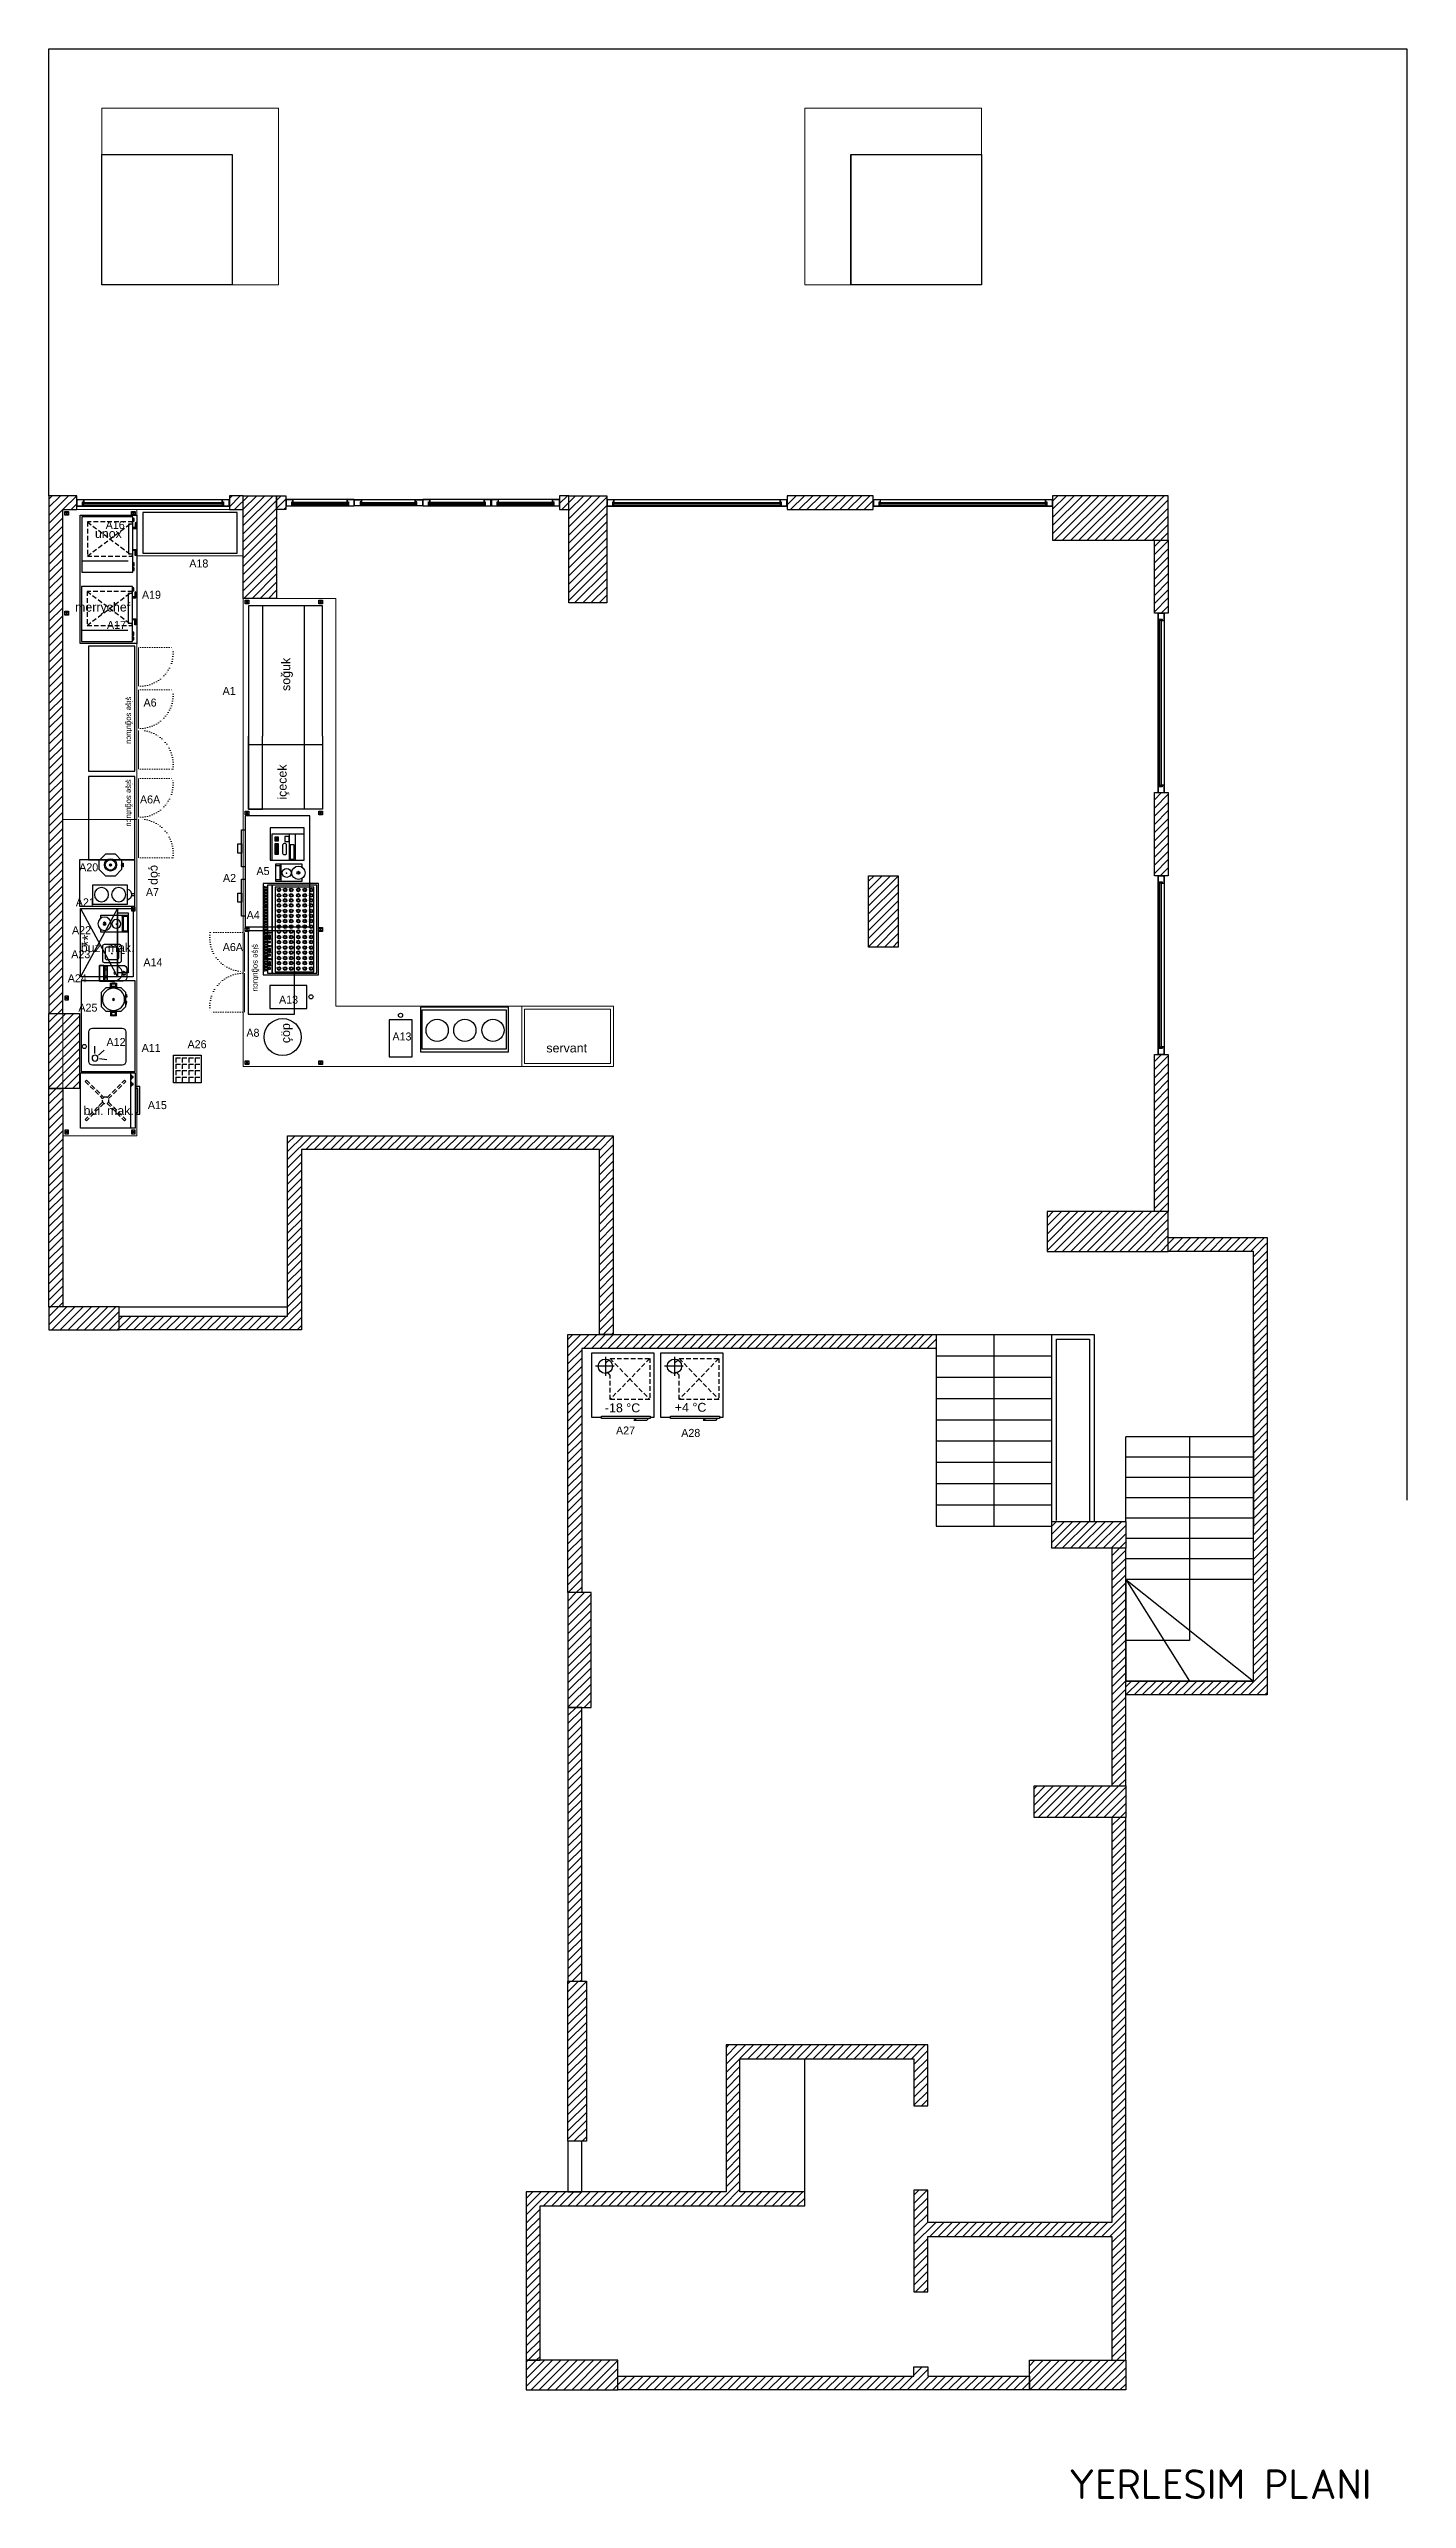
# Model space of a CAD drawing. Header units: centimetres. Extents: x 137431 to 143795, y 30587 to 33236.
# Drawn here: x 137431 to 138899, y 30587 to 33236 of the extents above; entities that cross this region are included whole.
import ezdxf
from ezdxf.enums import TextEntityAlignment as Align

# ---------------------------------------------------------------- set-up
doc = ezdxf.new("R2010")
doc.units = ezdxf.units.CM
doc.header["$LTSCALE"] = 10
doc.header["$MEASUREMENT"] = 0
for name, pattern in [('DASHED', [0.75, 0.5, -0.25]), ('DOT', [0.25, 0, -0.25]), ('HIDDENX2', [0.75, 0.5, -0.25])]:
    doc.linetypes.add(name, pattern=pattern)
for name, color, linetype in [('-DWG_ANA', 7, 'Continuous'), ('002 Çizgi', 7, 'Continuous'), ('141125_RT1$0$xref_4_vitrin_kaplama$0$2DCAM', 4, 'Continuous'), ('141125_RT1$0$xref_4_vitrin_kaplama$0$2DKONST2', 253, 'Continuous'), ('CG TASARIM LOGO', 7, 'Continuous'), ('CIHAZ', 2, 'Continuous'), ('Kıtc-002 Çizgi', 7, 'Continuous'), ('Kıtc-006 Yazı 001', 1, 'Continuous'), ('Kıtc-040 Detay', 7, 'Continuous'), ('LP-DIMENSION_INT_100', 51, 'Continuous'), ('S2000-002 Çizgi', 7, 'Continuous')]:
    doc.layers.add(name, color=color, linetype=linetype)
for name, color, linetype, lineweight in [('-DWG_DETAY1', 7, 'Continuous', 9), ('-DWG_DETAY4', 7, 'DOT', 18), ('ARK_AHŞAP', 45, 'Continuous', 15), ('Auto-Antet', 7, 'Continuous', 18), ('tefriş', 45, 'Continuous', 18)]:
    doc.layers.add(name, color=color, linetype=linetype, lineweight=lineweight)
doc.styles.get("Standard").update_dxf_attribs({"font": 'arial.ttf'})
doc.styles.add('style1', font='isocpeur.ttf', dxfattribs={"height": 20})
doc.styles.add('TAKSİM', font='GOTHIC.TTF', dxfattribs={"height": 7})
pattern_1 = [(45, (0, 2631.0174), (-4.41941738, 4.41941738), [])]
pattern_2 = [(45, (0, 878.531), (-4.41941738, 4.41941738), [])]

msp = doc.modelspace()

# ---------------------------------------------------------------- texts
at = {"style": 'TAKSİM'}
for s, p in [('A16', (137502.7, 32717.4, 0)), ('A18', (137593.1, 32675.8, 0)), ('A19', (137541.9, 32642, 0)), ('A17', (137504.1, 32609.4, 0)), ('A6', (137540.4, 32525.4, 0)), ('A1', (137625.9, 32538.1, 0)), ('A6A', (137540.4, 32420.7, 0)), ('A20', (137474.1, 32347.3)), ('A2', (137626.3, 32335.8, 0)), ('A5', (137662.5, 32343.3, 0)), ('A21', (137470.4, 32309.4, 0)), ('A7', (137543, 32320.5, 0)), ('A4', (137651.9, 32295.7, 0)), ('A22', (137466.3, 32279.3)), ('A6A', (137629.9, 32261.1, 0)), ('A23', (137465.5, 32253.3)), ('A14', (137543.5, 32244.6, 0)), ('A24', (137461.7, 32227.3, 0)), ('A13', (137690.1, 32204.2, 0)), ('A25', (137473.2, 32195.6)), ('A12', (137503.6, 32158.4, 0)), ('A11', (137541.6, 32152.1, 0)), ('A26', (137591.2, 32156)), ('A8', (137651.6, 32168.4)), ('A13', (137812.7, 32164.4, 0)), ('A15', (137548.3, 32090.2, 0)), ('A27', (138054.4, 31738.4)), ('A28', (138124.9, 31735.8))]:
    msp.add_text(s, height=8.64, dxfattribs=at).set_placement(p, align=Align.CENTER)
at = {"layer": 'Kıtc-006 Yazı 001'}
for s, p in [('unox', (137480.8, 32707.7, 0)), ('merrychef', (137459.3, 32628.2, 0)), ('buz. mak.', (137465.5, 32260, 0)), ('servant', (137968.8, 32151.5, 0)), ('bul. mak.', (137468.5, 32083.8)), ('-18 %%DC', (138032.1, 31762.4)), ('+4 %%DC', (138107.7, 31763))]:
    msp.add_text(s, height=9.6, dxfattribs=at).set_placement(p)
for s, height, rotation, p in [('soğuk', 9.6, 90, (137691.9, 32542.3)), ('şişe soğutucu', 6, 270, (137515.2, 32536.2)), ('içecek', 9.6, 90, (137688, 32424.8)), ('şişe soğutucu', 6, 270, (137515.2, 32446.8)), ('çöp', 9.6, 270, (137541.2, 32354.2)), ('şişe soğutucu', 6, 270, (137652, 32268.7)), ('çöp', 9.6, 90, (137691.7, 32161.5))]:
    msp.add_text(s, height=height, rotation=rotation, dxfattribs=at).set_placement(p)

# ---------------------------------------------------------------- blocks, each defined once
blk = doc.blocks.new('ADD')
at = {"layer": 'LP-DIMENSION_INT_100'}
h = blk.add_hatch(dxfattribs=at)
h.set_pattern_fill('ANSI31', color=253, scale=50)
h.set_pattern_definition(pattern_1)
h.paths.add_polyline_path([(139970.1, 32753.4), (139940.1, 32753.4), (139940.1, 32193.4), (139955.1, 32193.4), (139955.1, 32738.4), (139970.1, 32738.4)])
h.paths.add_polyline_path([(139973.1, 32112.4), (139940.1, 32112.4), (139940.1, 32193.4), (139973.1, 32193.4)])
h.paths.add_polyline_path([(139940.1, 32112.4), (139955.1, 32112.4), (139955.1, 31876.4), (139940.1, 31876.4)])
h.paths.add_polyline_path([(140016.1, 31876.4), (139940.1, 31876.4), (139940.1, 31851.4), (140016.1, 31851.4)])
h.paths.add_polyline_path([(140016.1, 31866.4), (140198.1, 31866.4), (140198.1, 32061.4), (140550.1, 32061.4), (140550.1, 31846.4), (140535.1, 31846.4), (140535.1, 32046.4), (140213.1, 32046.4), (140213.1, 31851.4), (140016.1, 31851.4)])
h = blk.add_hatch(dxfattribs=at)
h.set_pattern_fill('ANSI31', color=253, scale=50)
h.set_pattern_definition(pattern_1)
h.paths.add_polyline_path([(140186.1, 32642.4), (140150.1, 32642.4), (140150.1, 32753.4), (140186.1, 32753.4)])
h.paths.add_polyline_path([(140135.1, 32738.4), (140150.1, 32738.4), (140150.1, 32753.4), (140135.1, 32753.4)])
h.paths.add_polyline_path([(140196.1, 32738.4), (140186.1, 32738.4), (140186.1, 32753.4), (140196.1, 32753.4)])
h.paths.add_polyline_path([(140543.1, 32637.4), (140502.1, 32637.4), (140502.1, 32753.4), (140543.1, 32753.4)])
h.paths.add_polyline_path([(140492.1, 32738.4), (140502.1, 32738.4), (140502.1, 32753.4), (140492.1, 32753.4)])
h.paths.add_polyline_path([(140738.1, 32738.4), (140831.1, 32738.4), (140831.1, 32753.4), (140738.1, 32753.4)])
h.paths.add_polyline_path([(141025.1, 32705.4), (141150.1, 32705.4), (141150.1, 32753.4), (141025.1, 32753.4)])
h.paths.add_polyline_path([(141135.1, 32705.4), (141150.1, 32705.4), (141150.1, 32626.4), (141135.1, 32626.4)])
h.paths.add_polyline_path([(141135.1, 32432.4), (141150.1, 32432.4), (141150.1, 32342.4), (141135.1, 32342.4)])
h.paths.add_polyline_path([(141135.1, 32149.4), (141150.1, 32149.4), (141150.1, 31979.4), (141135.1, 31979.4)])
h.paths.add_polyline_path([(141019.1, 31936.4), (141150.1, 31936.4), (141150.1, 31979.4), (141019.1, 31979.4)])
h.paths.add_polyline_path([(140826.1, 32342.4), (140858.1, 32342.4), (140858.1, 32265.4), (140826.1, 32265.4)])
h = blk.add_hatch(dxfattribs=at)
h.set_pattern_fill('ANSI31', color=253, scale=50)
h.set_pattern_definition(pattern_1)
h.paths.add_polyline_path([(141150.1, 31936.4), (141150.1, 31951.4), (141257.1, 31951.4), (141257.1, 31456.8), (141104.1, 31456.8), (141104.1, 31471.8), (141242.1, 31471.8), (141242.1, 31936.4)])
h = blk.add_hatch(dxfattribs=at)
h.set_pattern_fill('ANSI31', color=253, scale=50)
h.set_pattern_definition(pattern_2)
h.paths.add_polyline_path([(140501.1, 31567.4), (140501.1, 31846.4), (140899.1, 31846.4), (140899.1, 31831.4), (140516.1, 31831.4), (140516.1, 31567.4)])
h = blk.add_hatch(dxfattribs=at)
h.set_pattern_fill('ANSI31', color=253, scale=50)
h.set_pattern_definition(pattern_2)
h.paths.add_polyline_path([(141024.1, 31644.4), (141104.1, 31644.4), (141104.1, 31615.4), (141024.1, 31615.4)])
h = blk.add_hatch(dxfattribs=at)
h.set_pattern_fill('ANSI31', color=253, scale=50)
h.set_pattern_definition(pattern_2)
h.paths.add_polyline_path([(141089.1, 31358.4), (141104.1, 31358.4), (141104.1, 31615.4), (141089.1, 31615.4)])
h = blk.add_hatch(dxfattribs=at)
h.set_pattern_fill('ANSI31', color=253, scale=50)
h.set_pattern_definition(pattern_2)
h.paths.add_polyline_path([(140526.1, 31567.4), (140501.1, 31567.4), (140501.1, 31443.4), (140526.1, 31443.4)])
h = blk.add_hatch(dxfattribs=at)
h.set_pattern_fill('ANSI31', color=253, scale=50)
h.set_pattern_definition(pattern_2)
h.paths.add_polyline_path([(140501.1, 31147.4), (140516.1, 31147.4), (140516.1, 31443.4), (140501.1, 31443.4)])
h = blk.add_hatch(dxfattribs=at)
h.set_pattern_fill('ANSI31', color=253, scale=50)
h.set_pattern_definition(pattern_2)
h.paths.add_polyline_path([(141005.1, 31358.4), (141104.1, 31358.4), (141104.1, 31324.4), (141005.1, 31324.4)])
h = blk.add_hatch(dxfattribs=at)
h.set_pattern_fill('ANSI31', color=253, scale=50)
h.set_pattern_definition(pattern_2)
h.paths.add_polyline_path([(141089.1, 31324.4), (141089.1, 30886.4), (140890.1, 30886.4), (140890.1, 30921.4), (140875.1, 30921.4), (140875.1, 30811.4), (140890.1, 30811.4), (140890.1, 30871.4), (141089.1, 30871.4), (141089.1, 30737.4), (141104.1, 30737.4), (141104.1, 31324.4)])
h = blk.add_hatch(dxfattribs=at)
h.set_pattern_fill('ANSI31', color=253, scale=50)
h.set_pattern_definition([(45, (0, 809.531), (-4.41941738, 4.41941738), [])])
h.paths.add_polyline_path([(140521.1, 30974.4), (140501.1, 30974.4), (140501.1, 31147.4), (140521.1, 31147.4)])
h = blk.add_hatch(dxfattribs=at)
h.set_pattern_fill('ANSI31', color=253, scale=50)
h.set_pattern_definition(pattern_2)
h.paths.add_polyline_path([(140471.1, 30737.4), (140471.1, 30904.4), (140757.1, 30904.4), (140757.1, 30919.4), (140687.1, 30919.4), (140687.1, 31063.4), (140875.1, 31063.4), (140875.1, 31012.4), (140890.1, 31012.4), (140890.1, 31078.4), (140672.1, 31078.4), (140672.1, 30919.4), (140456.1, 30919.4), (140456.1, 30737.4)])
h = blk.add_hatch(dxfattribs=at)
h.set_pattern_fill('ANSI31', color=253, scale=50)
h.set_pattern_definition(pattern_2)
h.paths.add_polyline_path([(140555.1, 30737.4), (140456.1, 30737.4), (140456.1, 30705.4), (140555.1, 30705.4)])
h = blk.add_hatch(dxfattribs=at)
h.set_pattern_fill('ANSI31', color=253, scale=50)
h.set_pattern_definition(pattern_2)
h.paths.add_polyline_path([(141000.1, 30720.4), (141000.1, 30705.4), (140555.1, 30705.4), (140555.1, 30720.4), (140875.1, 30720.4), (140875.1, 30730.4), (140890.1, 30730.4), (140890.1, 30720.4)])
h = blk.add_hatch(dxfattribs=at)
h.set_pattern_fill('ANSI31', color=253, scale=50)
h.set_pattern_definition(pattern_2)
h.paths.add_polyline_path([(141000.1, 30737.4), (141104.1, 30737.4), (141104.1, 30705.4), (141000.1, 30705.4)])
at = {"layer": '141125_RT1$0$xref_4_vitrin_kaplama$0$2DCAM'}
for p, q in [((140127.1, 32749.1), (139978.1, 32749.1)), ((139978.4, 32742.1), (140126.8, 32742.1)), ((140262.1, 32749.4), (140204.1, 32749.4)), ((140204.4, 32742.4), (140261.8, 32742.4)), ((140278.1, 32749.4), (140336.1, 32749.4)), ((140335.8, 32742.4), (140278.4, 32742.4)), ((140410.1, 32749.4), (140352.1, 32749.4)), ((140352.4, 32742.4), (140409.8, 32742.4)), ((140484.1, 32749.4), (140426.1, 32749.4)), ((140426.4, 32742.4), (140483.8, 32742.4)), ((140730.1, 32749.1), (140551.1, 32749.1)), ((140551.4, 32742.1), (140729.8, 32742.1)), ((141017.1, 32749.1), (140839.1, 32749.1)), ((140839.4, 32742.1), (141016.8, 32742.1)), ((141138.9, 32618.1), (141138.9, 32440.7)), ((141145.9, 32440.4), (141145.9, 32618.4)), ((141138.9, 32334.1), (141138.9, 32157.7)), ((141145.9, 32157.4), (141145.9, 32334.4))]:
    blk.add_line(p, q, dxfattribs=at)
for points in [[(140128.5, 32745.8), (139976.7, 32745.8)], [(139976.7, 32743.6), (139977.7, 32743.6), (139977.7, 32745.2), (139976.7, 32745.2)], [(139976.7, 32745.2), (140128.5, 32745.2)], [(140128.5, 32743), (139976.7, 32743), (139976.7, 32743.6), (140128.5, 32743.6)], [(140128.5, 32745.2), (140127.5, 32745.2), (140127.5, 32743.6), (140128.5, 32743.6)], [(140263.5, 32746.1), (140202.7, 32746.1)], [(140202.7, 32743.9), (140203.7, 32743.9), (140203.7, 32745.5), (140202.7, 32745.5)], [(140202.7, 32745.5), (140263.5, 32745.5)], [(140263.5, 32743.3), (140202.7, 32743.3), (140202.7, 32743.9), (140263.5, 32743.9)], [(140263.5, 32745.5), (140262.5, 32745.5), (140262.5, 32743.9), (140263.5, 32743.9)], [(140276.7, 32746.1), (140337.5, 32746.1)], [(140276.7, 32745.5), (140277.7, 32745.5), (140277.7, 32743.9), (140276.7, 32743.9)], [(140337.5, 32745.5), (140276.7, 32745.5)], [(140276.7, 32743.3), (140337.5, 32743.3), (140337.5, 32743.9), (140276.7, 32743.9)], [(140337.5, 32743.9), (140336.5, 32743.9), (140336.5, 32745.5), (140337.5, 32745.5)], [(140411.5, 32746.1), (140350.7, 32746.1)], [(140350.7, 32743.9), (140351.7, 32743.9), (140351.7, 32745.5), (140350.7, 32745.5)], [(140350.7, 32745.5), (140410.5, 32745.5)], [(140411.5, 32743.3), (140350.7, 32743.3), (140350.7, 32743.9), (140410.5, 32743.9)], [(140411.5, 32745.5), (140410.5, 32745.5), (140410.5, 32743.9), (140411.5, 32743.9)], [(140485.5, 32746.1), (140424.7, 32746.1)], [(140424.7, 32743.9), (140425.7, 32743.9), (140425.7, 32745.5), (140424.7, 32745.5)], [(140424.7, 32745.5), (140485.5, 32745.5)], [(140485.5, 32743.3), (140424.7, 32743.3), (140424.7, 32743.9), (140485.5, 32743.9)], [(140485.5, 32745.5), (140484.5, 32745.5), (140484.5, 32743.9), (140485.5, 32743.9)], [(140731.5, 32745.8), (140549.7, 32745.8)], [(140549.7, 32743.6), (140550.7, 32743.6), (140550.7, 32745.2), (140549.7, 32745.2)], [(140549.7, 32745.2), (140731.5, 32745.2)], [(140731.5, 32743), (140549.7, 32743), (140549.7, 32743.6), (140731.5, 32743.6)], [(140731.5, 32745.2), (140730.5, 32745.2), (140730.5, 32743.6), (140731.5, 32743.6)], [(141018.5, 32745.8), (140837.7, 32745.8)], [(140837.7, 32743.6), (140838.7, 32743.6), (140838.7, 32745.2), (140837.7, 32745.2)], [(140837.7, 32745.2), (141018.5, 32745.2)], [(141018.5, 32743), (140837.7, 32743), (140837.7, 32743.6), (141018.5, 32743.6)], [(141018.5, 32745.2), (141017.5, 32745.2), (141017.5, 32743.6), (141018.5, 32743.6)], [(141139.8, 32439), (141139.8, 32619.8), (141140.4, 32619.8), (141140.4, 32439)], [(141140.4, 32619.8), (141140.4, 32618.8), (141142, 32618.8), (141142, 32619.8)], [(141142, 32619.8), (141142, 32439)], [(141142.6, 32439), (141142.6, 32619.8)], [(141142, 32439), (141142, 32440), (141140.4, 32440), (141140.4, 32439)], [(141139.8, 32156), (141139.8, 32335.8), (141140.4, 32335.8), (141140.4, 32156)], [(141140.4, 32335.8), (141140.4, 32334.8), (141142, 32334.8), (141142, 32335.8)], [(141142, 32335.8), (141142, 32156)], [(141142.6, 32156), (141142.6, 32335.8)], [(141142, 32156), (141142, 32157), (141140.4, 32157), (141140.4, 32156)]]:
    blk.add_lwpolyline(points, dxfattribs=at)
at = {"layer": '141125_RT1$0$xref_4_vitrin_kaplama$0$2DKONST2'}
for points in [[(139976.7, 32742.6), (139976.7, 32746.4), (139978.1, 32746.4), (139978.1, 32749.1), (139971.1, 32749.1), (139971.1, 32749.1), (139970.1, 32749.1), (139970.1, 32742.6), (139970.1, 32742.6), (139970.1, 32742.1), (139978.4, 32742.1), (139978.4, 32742.6)], [(139976.5, 32742.4), (139976.5, 32746.7), (139977.9, 32746.7), (139977.9, 32748.9), (139971.4, 32748.9), (139971.4, 32748.9), (139970.4, 32748.9), (139970.4, 32742.4)], [(140134.1, 32742.1), (140135.1, 32742.1), (140135.1, 32748.6), (140135.1, 32748.6), (140135.1, 32749.1), (140127.1, 32749.1), (140127.1, 32746.4), (140128.5, 32746.4), (140128.5, 32742.6), (140126.8, 32742.6), (140126.8, 32742.1), (140134.1, 32742.1)], [(140133.9, 32742.4), (140134.9, 32742.4), (140134.9, 32748.9), (140127.4, 32748.9), (140127.4, 32746.7), (140128.8, 32746.7), (140128.8, 32742.4), (140133.9, 32742.4)], [(140202.7, 32742.9), (140202.7, 32746.7), (140204.1, 32746.7), (140204.1, 32749.4), (140197.1, 32749.4), (140197.1, 32749.4), (140196.1, 32749.4), (140196.1, 32742.9), (140196.1, 32742.9), (140196.1, 32742.4), (140204.4, 32742.4), (140204.4, 32742.9)], [(140202.5, 32742.6), (140202.5, 32746.9), (140203.9, 32746.9), (140203.9, 32749.1), (140197.4, 32749.1), (140197.4, 32749.1), (140196.4, 32749.1), (140196.4, 32742.6)], [(140269.1, 32742.4), (140270.1, 32742.4), (140270.1, 32748.9), (140270.1, 32748.9), (140270.1, 32749.4), (140262.1, 32749.4), (140262.1, 32746.7), (140263.5, 32746.7), (140263.5, 32742.9), (140261.8, 32742.9), (140261.8, 32742.4), (140269.1, 32742.4)], [(140268.9, 32742.6), (140269.9, 32742.6), (140269.9, 32749.1), (140262.4, 32749.1), (140262.4, 32746.9), (140263.8, 32746.9), (140263.8, 32742.6), (140268.9, 32742.6)], [(140271.1, 32742.4), (140270.1, 32742.4), (140270.1, 32748.9), (140270.1, 32748.9), (140270.1, 32749.4), (140278.1, 32749.4), (140278.1, 32746.7), (140276.7, 32746.7), (140276.7, 32742.9), (140278.4, 32742.9), (140278.4, 32742.4), (140271.1, 32742.4)], [(140271.4, 32742.6), (140270.4, 32742.6), (140270.4, 32749.1), (140277.9, 32749.1), (140277.9, 32746.9), (140276.5, 32746.9), (140276.5, 32742.6), (140271.4, 32742.6)], [(140337.5, 32742.9), (140337.5, 32746.7), (140336.1, 32746.7), (140336.1, 32749.4), (140343.1, 32749.4), (140343.1, 32749.4), (140344.1, 32749.4), (140344.1, 32742.9), (140344.1, 32742.9), (140344.1, 32742.4), (140335.8, 32742.4), (140335.8, 32742.9)], [(140337.8, 32742.6), (140337.8, 32746.9), (140336.4, 32746.9), (140336.4, 32749.1), (140342.9, 32749.1), (140342.9, 32749.1), (140343.9, 32749.1), (140343.9, 32742.6)], [(140350.7, 32742.9), (140350.7, 32746.7), (140352.1, 32746.7), (140352.1, 32749.4), (140345.1, 32749.4), (140345.1, 32749.4), (140344.1, 32749.4), (140344.1, 32742.9), (140344.1, 32742.9), (140344.1, 32742.4), (140352.4, 32742.4), (140352.4, 32742.9)], [(140350.5, 32742.6), (140350.5, 32746.9), (140351.9, 32746.9), (140351.9, 32749.1), (140345.4, 32749.1), (140345.4, 32749.1), (140344.4, 32749.1), (140344.4, 32742.6)], [(140417.1, 32742.4), (140418.1, 32742.4), (140418.1, 32748.9), (140418.1, 32748.9), (140418.1, 32749.4), (140410.1, 32749.4), (140410.1, 32746.7), (140411.5, 32746.7), (140411.5, 32742.9), (140409.8, 32742.9), (140409.8, 32742.4), (140417.1, 32742.4)], [(140416.9, 32742.6), (140417.9, 32742.6), (140417.9, 32749.1), (140410.4, 32749.1), (140410.4, 32746.9), (140411.8, 32746.9), (140411.8, 32742.6), (140416.9, 32742.6)], [(140424.7, 32742.9), (140424.7, 32746.7), (140426.1, 32746.7), (140426.1, 32749.4), (140419.1, 32749.4), (140419.1, 32749.4), (140418.1, 32749.4), (140418.1, 32742.9), (140418.1, 32742.9), (140418.1, 32742.4), (140426.4, 32742.4), (140426.4, 32742.9)], [(140424.5, 32742.6), (140424.5, 32746.9), (140425.9, 32746.9), (140425.9, 32749.1), (140419.4, 32749.1), (140419.4, 32749.1), (140418.4, 32749.1), (140418.4, 32742.6)], [(140491.1, 32742.4), (140492.1, 32742.4), (140492.1, 32748.9), (140492.1, 32748.9), (140492.1, 32749.4), (140484.1, 32749.4), (140484.1, 32746.7), (140485.5, 32746.7), (140485.5, 32742.9), (140483.8, 32742.9), (140483.8, 32742.4), (140491.1, 32742.4)], [(140490.9, 32742.6), (140491.9, 32742.6), (140491.9, 32749.1), (140484.4, 32749.1), (140484.4, 32746.9), (140485.8, 32746.9), (140485.8, 32742.6), (140490.9, 32742.6)], [(140549.7, 32742.6), (140549.7, 32746.4), (140551.1, 32746.4), (140551.1, 32749.1), (140544.1, 32749.1), (140544.1, 32749.1), (140543.1, 32749.1), (140543.1, 32742.6), (140543.1, 32742.6), (140543.1, 32742.1), (140551.4, 32742.1), (140551.4, 32742.6)], [(140549.5, 32742.4), (140549.5, 32746.7), (140550.9, 32746.7), (140550.9, 32748.9), (140544.4, 32748.9), (140544.4, 32748.9), (140543.4, 32748.9), (140543.4, 32742.4)], [(140737.1, 32742.1), (140738.1, 32742.1), (140738.1, 32748.6), (140738.1, 32748.6), (140738.1, 32749.1), (140730.1, 32749.1), (140730.1, 32746.4), (140731.5, 32746.4), (140731.5, 32742.6), (140729.8, 32742.6), (140729.8, 32742.1), (140737.1, 32742.1)], [(140736.9, 32742.4), (140737.9, 32742.4), (140737.9, 32748.9), (140730.4, 32748.9), (140730.4, 32746.7), (140731.8, 32746.7), (140731.8, 32742.4), (140736.9, 32742.4)], [(140837.7, 32742.6), (140837.7, 32746.4), (140839.1, 32746.4), (140839.1, 32749.1), (140832.1, 32749.1), (140832.1, 32749.1), (140831.1, 32749.1), (140831.1, 32742.6), (140831.1, 32742.6), (140831.1, 32742.1), (140839.4, 32742.1), (140839.4, 32742.6)], [(140837.5, 32742.4), (140837.5, 32746.7), (140838.9, 32746.7), (140838.9, 32748.9), (140832.4, 32748.9), (140832.4, 32748.9), (140831.4, 32748.9), (140831.4, 32742.4)], [(141024.1, 32742.1), (141025.1, 32742.1), (141025.1, 32748.6), (141025.1, 32748.6), (141025.1, 32749.1), (141017.1, 32749.1), (141017.1, 32746.4), (141018.5, 32746.4), (141018.5, 32742.6), (141016.8, 32742.6), (141016.8, 32742.1), (141024.1, 32742.1)], [(141023.9, 32742.4), (141024.9, 32742.4), (141024.9, 32748.9), (141017.4, 32748.9), (141017.4, 32746.7), (141018.8, 32746.7), (141018.8, 32742.4), (141023.9, 32742.4)], [(141139.4, 32619.8), (141143.2, 32619.8), (141143.2, 32618.4), (141145.9, 32618.4), (141145.9, 32625.4), (141145.9, 32625.4), (141145.9, 32626.4), (141139.4, 32626.4), (141139.4, 32626.4), (141138.9, 32626.4), (141138.9, 32618.1), (141139.4, 32618.1)], [(141139.1, 32620), (141143.4, 32620), (141143.4, 32618.6), (141145.6, 32618.6), (141145.6, 32625.1), (141145.6, 32625.1), (141145.6, 32626.1), (141139.1, 32626.1)], [(141138.9, 32433.4), (141138.9, 32432.4), (141145.4, 32432.4), (141145.4, 32432.4), (141145.9, 32432.4), (141145.9, 32440.4), (141143.2, 32440.4), (141143.2, 32439), (141139.4, 32439), (141139.4, 32440.7), (141138.9, 32440.7), (141138.9, 32433.4)], [(141139.1, 32433.6), (141139.1, 32432.6), (141145.6, 32432.6), (141145.6, 32440.1), (141143.4, 32440.1), (141143.4, 32438.7), (141139.1, 32438.7), (141139.1, 32433.6)], [(141139.4, 32335.8), (141143.2, 32335.8), (141143.2, 32334.4), (141145.9, 32334.4), (141145.9, 32341.4), (141145.9, 32341.4), (141145.9, 32342.4), (141139.4, 32342.4), (141139.4, 32342.4), (141138.9, 32342.4), (141138.9, 32334.1), (141139.4, 32334.1)], [(141139.1, 32336), (141143.4, 32336), (141143.4, 32334.6), (141145.6, 32334.6), (141145.6, 32341.1), (141145.6, 32341.1), (141145.6, 32342.1), (141139.1, 32342.1)], [(141138.9, 32150.4), (141138.9, 32149.4), (141145.4, 32149.4), (141145.4, 32149.4), (141145.9, 32149.4), (141145.9, 32157.4), (141143.2, 32157.4), (141143.2, 32156), (141139.4, 32156), (141139.4, 32157.7), (141138.9, 32157.7), (141138.9, 32150.4)], [(141139.1, 32150.6), (141139.1, 32149.6), (141145.6, 32149.6), (141145.6, 32157.1), (141143.4, 32157.1), (141143.4, 32155.7), (141139.1, 32155.7), (141139.1, 32150.6)]]:
    blk.add_lwpolyline(points, close=True, dxfattribs=at)
at = {"layer": 'LP-DIMENSION_INT_100', "color": 253}
for p, q in [((140899.1, 31823.4), (141024.1, 31823.4)), ((140899.1, 31800.4), (141024.1, 31800.4)), ((140899.1, 31777.4), (141024.1, 31777.4)), ((140899.1, 31754.4), (141024.1, 31754.4)), ((140899.1, 31731.4), (141024.1, 31731.4)), ((140899.1, 31708.4), (141024.1, 31708.4)), ((140899.1, 31685.4), (141024.1, 31685.4)), ((140899.1, 31662.4), (141024.1, 31662.4)), ((140899.1, 31639.4), (141024.1, 31639.4))]:
    blk.add_line(p, q, dxfattribs=at)
at = {"layer": 'LP-DIMENSION_INT_100', "color": 2}
blk.add_line((141104.1, 31644.4), (141104.1, 31736), dxfattribs=at)
for points in [[(139940.1, 32753.4), (139940.1, 33236.4), (141408.1, 33236.4), (141408.1, 31667.4)], [(141150.1, 31936.4), (141150.1, 31951.4), (141257.1, 31951.4), (141257.1, 31456.8), (141104.1, 31456.8), (141104.1, 31471.8), (141242.1, 31471.8), (141242.1, 31471.8), (141242.1, 31471.8), (141242.1, 31936.4), (141150.1, 31936.4)], [(141024.1, 31645.4), (141024.1, 31846.4), (141070.1, 31846.4), (141070.1, 31644.4)], [(141029.1, 31645.4), (141029.1, 31841.4), (141065.1, 31841.4), (141065.1, 31644.4)], [(141242.1, 31846.4), (141242.1, 31636.4)], [(140516.1, 31147.4), (140521.1, 31147.4), (140521.1, 30974.4), (140501.1, 30974.4)], [(140757.1, 30919.4), (140757.1, 31063.4)]]:
    blk.add_lwpolyline(points, dxfattribs=at)
for points in [[(139997.1, 33122.4), (140138.1, 33122.4), (140138.1, 32981.4), (139997.1, 32981.4)], [(140807.1, 33122.4), (140948.1, 33122.4), (140948.1, 32981.4), (140807.1, 32981.4)], [(139970.1, 32753.4), (139940.1, 32753.4), (139940.1, 32193.4), (139955.1, 32193.4), (139955.1, 32738.4), (139970.1, 32738.4), (139970.1, 32753.4)], [(140135.1, 32738.4), (140150.1, 32738.4), (140150.1, 32753.4), (140135.1, 32753.4)], [(140186.1, 32642.4), (140150.1, 32642.4), (140150.1, 32753.4), (140186.1, 32753.4)], [(140196.1, 32738.4), (140186.1, 32738.4), (140186.1, 32753.4), (140196.1, 32753.4)], [(140492.1, 32738.4), (140502.1, 32738.4), (140502.1, 32753.4), (140492.1, 32753.4)], [(140543.1, 32637.4), (140502.1, 32637.4), (140502.1, 32753.4), (140543.1, 32753.4)], [(140738.1, 32738.4), (140831.1, 32738.4), (140831.1, 32753.4), (140738.1, 32753.4)], [(141025.1, 32705.4), (141150.1, 32705.4), (141150.1, 32753.4), (141025.1, 32753.4)], [(141135.1, 32705.4), (141150.1, 32705.4), (141150.1, 32626.4), (141135.1, 32626.4)], [(141135.1, 32432.4), (141150.1, 32432.4), (141150.1, 32342.4), (141135.1, 32342.4)], [(140826.1, 32342.4), (140858.1, 32342.4), (140858.1, 32265.4), (140826.1, 32265.4)], [(139973.1, 32112.4), (139940.1, 32112.4), (139940.1, 32193.4), (139973.1, 32193.4)], [(141135.1, 32149.4), (141150.1, 32149.4), (141150.1, 31979.4), (141135.1, 31979.4)], [(139940.1, 32112.4), (139955.1, 32112.4), (139955.1, 31876.4), (139940.1, 31876.4)], [(140016.1, 31866.4), (140198.1, 31866.4), (140198.1, 32061.4), (140550.1, 32061.4), (140550.1, 31846.4), (140535.1, 31846.4), (140535.1, 32046.4), (140213.1, 32046.4), (140213.1, 31851.4), (140016.1, 31851.4)], [(141019.1, 31936.4), (141150.1, 31936.4), (141150.1, 31979.4), (141019.1, 31979.4)], [(140016.1, 31876.4), (139940.1, 31876.4), (139940.1, 31851.4), (140016.1, 31851.4)], [(140501.1, 31567.4), (140501.1, 31846.4), (140899.1, 31846.4), (140899.1, 31831.4), (140516.1, 31831.4), (140516.1, 31567.4)], [(141024.1, 31644.4), (141104.1, 31644.4), (141104.1, 31615.4), (141024.1, 31615.4)], [(141089.1, 31358.4), (141104.1, 31358.4), (141104.1, 31615.4), (141089.1, 31615.4)], [(140526.1, 31567.4), (140501.1, 31567.4), (140501.1, 31443.4), (140526.1, 31443.4)], [(140501.1, 31147.4), (140516.1, 31147.4), (140516.1, 31443.4), (140501.1, 31443.4)], [(141005.1, 31358.4), (141104.1, 31358.4), (141104.1, 31324.4), (141005.1, 31324.4)], [(141089.1, 31324.4), (141089.1, 30886.4), (140890.1, 30886.4), (140890.1, 30921.4), (140875.1, 30921.4), (140875.1, 30811.4), (140890.1, 30811.4), (140890.1, 30871.4), (141089.1, 30871.4), (141089.1, 30737.4), (141104.1, 30737.4), (141104.1, 31324.4)], [(140521.1, 30974.4), (140501.1, 30974.4), (140501.1, 31147.4), (140521.1, 31147.4)], [(140471.1, 30737.4), (140471.1, 30904.4), (140757.1, 30904.4), (140757.1, 30919.4), (140687.1, 30919.4), (140687.1, 31063.4), (140875.1, 31063.4), (140875.1, 31012.4), (140890.1, 31012.4), (140890.1, 31078.4), (140672.1, 31078.4), (140672.1, 30919.4), (140456.1, 30919.4), (140456.1, 30737.4)], [(140516.1, 30974.4), (140501.1, 30974.4), (140501.1, 30919.4), (140516.1, 30919.4)], [(140555.1, 30737.4), (140456.1, 30737.4), (140456.1, 30705.4), (140555.1, 30705.4)], [(141000.1, 30720.4), (141000.1, 30705.4), (140555.1, 30705.4), (140555.1, 30720.4), (140875.1, 30720.4), (140875.1, 30730.4), (140890.1, 30730.4), (140890.1, 30720.4), (141000.1, 30720.4)], [(141000.1, 30737.4), (141104.1, 30737.4), (141104.1, 30705.4), (141000.1, 30705.4)]]:
    blk.add_lwpolyline(points, close=True, dxfattribs=at)
at = {"layer": 'LP-DIMENSION_INT_100', "color": 253}
for points in [[(140899.1, 31846.4), (140899.1, 31639.4), (141024.1, 31639.4), (141024.1, 31846.4), (141024.1, 31846.4), (141024.1, 31846.4)], [(140899.1, 31846.4), (141024.1, 31846.4)], [(140961.6, 31846.4), (140961.6, 31639.4)], [(141242.1, 31735.8), (141242.1, 31735.8), (141104.1, 31735.8)], [(141173.1, 31735.8), (141173.1, 31515.8), (141104.1, 31515.8)], [(141104.1, 31713.4), (141104.1, 31735.8)], [(141242.1, 31713.8), (141104.1, 31713.8)], [(141242.1, 31691.8), (141104.1, 31691.8)], [(141242.1, 31669.8), (141104.1, 31669.8)], [(140899.1, 31639.4), (141024.1, 31639.4)], [(140899.1, 31639.4), (141024.1, 31639.4)], [(140899.1, 31639.4), (141024.1, 31639.4)], [(141242.1, 31647.8), (141104.1, 31647.8)], [(141242.1, 31625.8), (141104.1, 31625.8)], [(141242.1, 31603.8), (141104.1, 31603.8)], [(141242.1, 31581.8), (141104.1, 31581.8)], [(141104.1, 31581.8), (141242.1, 31471.8)], [(141104.1, 31581.8), (141173.1, 31471.8)], [(141104.1, 31581.8), (141104.1, 31471.8)], [(141242.1, 31471.8), (141104.1, 31471.8)]]:
    blk.add_lwpolyline(points, dxfattribs=at)
at = {"layer": 'Auto-Antet', "style": 'style1'}
blk.add_text('YERLESIM PLANI', height=32, dxfattribs=at).set_placement((141042.3, 30587.5))
blk = doc.blocks.new('A$C14D17327')
at = {"layer": 'Kıtc-002 Çizgi', "color": 1, "elevation": 0}
blk.add_lwpolyline([(0, 4), (4, 4), (4, 0), (0, 0)], close=True, dxfattribs=at)
for points in [[(0, 4), (4, 0)], [(0, 0), (4, 4)]]:
    blk.add_lwpolyline(points, dxfattribs=at)
blk = doc.blocks.new('A$C3DDB3116')
at = {"layer": 'Kıtc-002 Çizgi'}
blk.add_lwpolyline([(0, 45.9), (20.5, 45.9), (20.5, 7.9), (0, 7.9), (0, 45.9)], dxfattribs=at)
blk.add_lwpolyline([(9.3, 3.7), (11.2, 3.7), (11.2, 0), (9.3, 0)], close=True, dxfattribs=at)
for centre in [(10.2, 36.1), (10.2, 17.5)]:
    blk.add_circle(centre, 7.7, dxfattribs=at)
blk.add_arc((10.2, 10.1), 6.37, 199.6345, 340.3655, dxfattribs=at)
blk = doc.blocks.new('A$C139E487F')
at = {"layer": '002 Çizgi'}
h = blk.add_hatch(color=256, dxfattribs=at)
edge = h.paths.add_edge_path()
edge.add_arc((18, 14.4), 1.06, 0, 360)
for points in [[(21.4, 1.4), (26, 1.4), (31, 6.4), (31, 22.4), (26, 27.4), (10, 27.4), (5, 22.4), (5, 6.4), (10, 1.4), (14.6, 1.4)], [(0.3, 11.1), (5, 11.1), (5, 17.7), (0.3, 17.7)], [(1.2, 12.1), (4, 12.1), (4, 16.7), (1.2, 16.7)], [(15.7, 1.4), (20.3, 1.4)], [(35.7, 11.1), (31, 11.1), (31, 17.7), (35.7, 17.7)], [(34.8, 12.1), (32, 12.1), (32, 16.7), (34.8, 16.7)]]:
    blk.add_lwpolyline(points, dxfattribs=at)
for radius in [12, 1.06]:
    blk.add_circle((18, 14.4), radius, dxfattribs=at)
for centre, radius, start, end in [((16, 14.4), 16, 168.1479, 191.8521), ((16, 14.4), 15, 171.2333, 188.7667), ((20, 14.4), 15, 351.2333, 8.7667), ((20, 14.4), 16, 348.1479, 11.8521)]:
    blk.add_arc(centre, radius, start, end, dxfattribs=at)
at = {"layer": 'Kıtc-002 Çizgi'}
for points in [[(12.7, 0.2), (15.3, 0.4), (15.3, 1), (12.7, 1.2)], [(23.3, 0.2), (20.7, 0.4), (20.7, 1), (23.3, 1.2)]]:
    blk.add_lwpolyline(points, close=True, dxfattribs=at)
for points in [[(14.6, 2.9), (14.6, 1.1)], [(14.6, 0), (15.7, 0), (15.7, 2.7)], [(14.6, 0.4), (14.6, 0)], [(21.4, 0), (20.3, 0), (20.3, 2.7)], [(21.4, 2.9), (21.4, 1.1)], [(21.4, 0.4), (21.4, 0)]]:
    blk.add_lwpolyline(points, dxfattribs=at)
blk = doc.blocks.new('A$C59BC7357')
at = {"layer": 'Kıtc-002 Çizgi'}
for p, q in [((15.1, 11.9), (15.1, 14.5)), ((15.7, 14.6), (15.7, 11.9))]:
    blk.add_line(p, q, dxfattribs=at)
for points in [[(1.1, 11.2), (0, 11.2), (0, 15.6), (1.1, 15.6)], [(2.2, 13), (1.1, 13), (1.1, 13.8), (2.2, 13.8)]]:
    blk.add_lwpolyline(points, close=True, dxfattribs=at)
blk.add_lwpolyline([(29, 18.9), (29, 7.8), (21.1, 0), (10, 0), (2.2, 7.8), (2.2, 18.9), (10, 26.8), (21.1, 26.8), (29, 18.9)], dxfattribs=at)
for radius in [7.38, 6.28, 1.37]:
    blk.add_circle((15.4, 13.2), radius, dxfattribs=at)
blk = doc.blocks.new('A$C0D0247C1')
at = {"layer": 'Kıtc-002 Çizgi'}
for points in [[(2, 0), (18, 0, 0.414214), (20, 2), (20, 18, 0.414214), (18, 20), (2, 20, 0.414214), (0, 18), (0, 2, 0.414214)], [(5, 3), (15, 3, 0.414214), (17, 5), (17, 15, 0.414214), (15, 17), (5, 17, 0.414214), (3, 15), (3, 5, 0.414214)]]:
    blk.add_lwpolyline(points, format="xyb", close=True, dxfattribs=at)
at = {"layer": 'Kıtc-002 Çizgi', "const_width": 1}
blk.add_lwpolyline([(9.5, 10.1, 1), (10.5, 10.1, 1)], format="xyb", close=True, dxfattribs=at)
blk.add_lwpolyline([(20, 10), (23.9, 10)], dxfattribs=at)
blk = doc.blocks.new('A$C64277205')
at = {"layer": '002 Çizgi'}
blk.add_lwpolyline([(4, 0), (13, 0, 0.414214), (17, 4), (17, 29.5), (0, 29.5), (0, 4, 0.414214)], format="xyb", close=True, dxfattribs=at)
for points in [[(0, 29.5), (17, 29.5), (17, 24.9), (0, 24.9)], [(1.1, 23.9), (15.9, 23.9), (15.9, 20.9), (1.1, 20.9)], [(5.1, 23.6), (11.4, 23.6), (11.4, 21.2), (5.1, 21.2)]]:
    blk.add_lwpolyline(points, close=True, dxfattribs=at)
for points in [[(17, 13.1), (17, 24.9), (0, 24.9), (0, 13.1)], [(17, 13.1), (17, 24.9), (17, 24.9), (17, 13.1)]]:
    blk.add_lwpolyline(points, dxfattribs=at)
for centre, radius in [((3, 23.2), 0.33), ((3, 21.6), 0.33), ((8.5, 13.1), 0.901), ((13.6, 23.2), 0.33), ((13.6, 21.6), 0.33)]:
    blk.add_circle(centre, radius, dxfattribs=at)
blk.add_arc((8.5, 13.7), 8.52, 183.4714, 356.5286, dxfattribs=at)
at = {"layer": 'Kıtc-002 Çizgi', "const_width": 0.5}
blk.add_lwpolyline([(7.6, 1.3), (7, 0.3)], dxfattribs=at)
at = {"layer": 'Kıtc-002 Çizgi'}
for radius in [1.98, 1.24]:
    blk.add_circle((8.7, 3), radius, dxfattribs=at)
blk = doc.blocks.new('A$C37970E4B')
at = {"layer": 'Kıtc-002 Çizgi', "linetype": 'HIDDENX2', "ltscale": 10}
blk.add_line((47.4, 58.5), (47.4, 3.5), dxfattribs=at)
at = {"layer": 'Kıtc-002 Çizgi', "linetype": 'DASHED'}
for p, q in [((5.4, 52.6), (42.2, 3.5)), ((42.2, 52.6), (5.4, 3.5))]:
    blk.add_line(p, q, dxfattribs=at)
at = {"layer": 'Kıtc-002 Çizgi'}
for points in [[(0, 58.5), (59.5, 58.5), (59.5, 3.5), (0, 3.5)], [(1.7, 3.5), (4.7, 3.5), (4.7, 2.1), (1.7, 2.1)], [(49.7, 3.5), (52.8, 3.5), (52.8, 2.1), (49.7, 2.1)], [(54.9, 3.5), (58, 3.5), (58, 2.1), (54.9, 2.1)]]:
    blk.add_lwpolyline(points, close=True, dxfattribs=at)
at = {"layer": 'Kıtc-002 Çizgi', "linetype": 'DASHED'}
blk.add_lwpolyline([(5.4, 52.6), (42.2, 52.6), (42.2, 3.5), (5.4, 3.5)], close=True, dxfattribs=at)
at = {"layer": 'Kıtc-002 Çizgi'}
for points in [[(11.3, 0), (6.1, 0), (6.2, 1), (11.3, 1)], [(11.3, 1), (11.3, 3.5), (12.3, 3.5), (12.3, 0), (11.3, 0)], [(36.3, 1), (36.3, 3.5), (35.3, 3.5), (35.3, 0), (36.3, 0)], [(36.3, 0), (41.5, 0), (41.5, 1), (36.3, 1)]]:
    blk.add_lwpolyline(points, dxfattribs=at)
at = {"layer": 'Kıtc-002 Çizgi', "linetype": 'HIDDENX2', "ltscale": 10}
blk.add_lwpolyline([(7.8, 8.2), (39.8, 8.2), (39.8, 3.5), (7.8, 3.5)], close=True, dxfattribs=at)
blk = doc.blocks.new('A$C1C4536AD')
at = {"layer": 'Kıtc-002 Çizgi'}
for points in [[(0, 29), (0, 0), (18.5, 0)], [(3.4, 29), (0, 29), (0, 26.8)], [(18.5, 26.9), (18.5, 29), (15.2, 29)], [(18.5, 0), (18.5, 29)], [(0, 5.8), (18.5, 5.8)], [(1.3, 0), (1.3, 4.8), (17, 4.8), (17, 0)], [(7.8, 24.8), (10.9, 24.9)]]:
    blk.add_lwpolyline(points, dxfattribs=at)
blk.add_lwpolyline([(0.3, 5.2), (1.3, 5.2), (1.3, 5.8), (0.3, 5.8)], close=True, dxfattribs=at)
at = {"layer": 'Kıtc-002 Çizgi', "const_width": 1}
blk.add_lwpolyline([(9.2, 12, 1), (10.2, 12, 1)], format="xyb", close=True, dxfattribs=at)
at = {"layer": 'Kıtc-002 Çizgi'}
for centre, radius in [((9.3, 24.9), 7.2), ((9.4, 12.2), 4.82), ((9.3, 24.9), 1.6)]:
    blk.add_circle(centre, radius, dxfattribs=at)
blk = doc.blocks.new('A$C72A034B9')
at = {"layer": 'Kıtc-002 Çizgi'}
for p, q in [((6.5, 27.3, 0), (6.5, 19.4, 0)), ((10.4, 29, 0), (16.5, 23.9, 0)), ((11.7, 32.8, 0), (19.5, 33.9, 0))]:
    blk.add_line(p, q, dxfattribs=at)
at = {"layer": 'Kıtc-002 Çizgi', "elevation": 0}
blk.add_lwpolyline([(4, 0), (36, 0, 0.414214), (40, 4), (40, 36, 0.414214), (36, 40), (4, 40, 0.414214), (0, 36), (0, 4, 0.414214)], format="xyb", close=True, dxfattribs=at)
at = {"layer": 'Kıtc-002 Çizgi'}
blk.add_circle((6.7, 32.3, 0), 3.19, dxfattribs=at)
blk = doc.blocks.new('A$C521B02A0')
at = {"layer": 'S2000-002 Çizgi'}
blk.add_line((6.6, 10), (10.6, 10), dxfattribs=at)
for points in [[(0, 64), (0, 10), (60, 10), (60, 64)], [(0, 64), (0, 5), (60, 5), (60, 64)], [(3, 10), (6.6, 10), (6.6, 8.5), (3, 8.5)], [(4, 8.5), (5.4, 8.5), (5.4, 7.1), (4, 7.1)], [(10.6, 10), (14.3, 10), (14.3, 8.5), (10.6, 8.5)], [(11.6, 8.5), (13.1, 8.5), (13.1, 7.1), (11.6, 7.1)], [(45, 0), (15, 0), (15, 5), (45, 5)], [(43, 2), (17, 2), (17, 5), (43, 5)]]:
    blk.add_lwpolyline(points, close=True, dxfattribs=at)
at = {"layer": 'S2000-002 Çizgi', "linetype": 'DASHED'}
for points in [[(8.1, 57.4), (9.5, 58.8)], [(8.1, 57.4), (26.8, 38.7)], [(9.5, 58.8), (28.2, 40.1)], [(31.9, 40.2), (50.5, 58.8)], [(33.3, 38.8), (51.9, 57.4)], [(50.5, 58.8), (51.9, 57.4)], [(26.7, 35.1), (8.1, 16.4)], [(28.1, 33.6), (9.5, 15)], [(31.8, 33.7), (50.5, 15)], [(33.2, 35.2), (51.9, 16.4)], [(9.5, 15), (8.1, 16.4)], [(50.5, 15), (51.9, 16.4)]]:
    blk.add_lwpolyline(points, dxfattribs=at)
blk.add_circle((30, 36.9), 3.63, dxfattribs=at)
blk = doc.blocks.new('A$C290C7E64')
at = {"layer": 'Kıtc-002 Çizgi'}
for points in [[(0, 0), (35, 0), (35, 37), (0, 37)], [(7, 2), (35, 2), (35, 37), (7, 37)], [(9.6, 16), (14.7, 16), (14.7, 20.6), (9.6, 20.6)], [(10.3, 8.2), (11.3, 8.2), (11.3, 9.2), (10.3, 9.2)], [(10.3, 7.2), (11.3, 7.2), (11.3, 8.2), (10.3, 8.2)], [(10.3, 6.2), (11.3, 6.2), (11.3, 7.2), (10.3, 7.2)], [(10.3, 5.2), (11.3, 5.2), (11.3, 6.2), (10.3, 6.2)], [(11.3, 8.2), (12.3, 8.2), (12.3, 9.2), (11.3, 9.2)], [(11.3, 7.2), (12.3, 7.2), (12.3, 8.2), (11.3, 8.2)], [(11.3, 6.2), (12.3, 6.2), (12.3, 7.2), (11.3, 7.2)], [(11.3, 5.2), (12.3, 5.2), (12.3, 6.2), (11.3, 6.2)], [(12.3, 8.2), (13.3, 8.2), (13.3, 9.2), (12.3, 9.2)], [(12.3, 7.2), (13.3, 7.2), (13.3, 8.2), (12.3, 8.2)], [(12.3, 6.2), (13.3, 6.2), (13.3, 7.2), (12.3, 7.2)], [(12.3, 5.2), (13.3, 5.2), (13.3, 6.2), (12.3, 6.2)], [(13.3, 8.2), (14.3, 8.2), (14.3, 9.2), (13.3, 9.2)], [(13.3, 7.2), (14.3, 7.2), (14.3, 8.2), (13.3, 8.2)], [(13.3, 6.2), (14.3, 6.2), (14.3, 7.2), (13.3, 7.2)], [(13.3, 5.2), (14.3, 5.2), (14.3, 6.2), (13.3, 6.2)], [(17.4, 8.2), (18.4, 8.2), (18.4, 9.2), (17.4, 9.2)], [(17.4, 7.2), (18.4, 7.2), (18.4, 8.2), (17.4, 8.2)], [(17.4, 6.2), (18.4, 6.2), (18.4, 7.2), (17.4, 7.2)], [(17.4, 5.2), (18.4, 5.2), (18.4, 6.2), (17.4, 6.2)], [(18.4, 8.2), (19.4, 8.2), (19.4, 9.2), (18.4, 9.2)], [(18.4, 7.2), (19.4, 7.2), (19.4, 8.2), (18.4, 8.2)], [(18.4, 6.2), (19.4, 6.2), (19.4, 7.2), (18.4, 7.2)], [(18.4, 5.2), (19.4, 5.2), (19.4, 6.2), (18.4, 6.2)], [(18.6, 21.8), (33.8, 21.8), (33.8, 26), (18.6, 26)], [(19.4, 8.2), (20.4, 8.2), (20.4, 9.2), (19.4, 9.2)], [(19.4, 7.2), (20.4, 7.2), (20.4, 8.2), (19.4, 8.2)], [(19.4, 6.2), (20.4, 6.2), (20.4, 7.2), (19.4, 7.2)], [(19.4, 5.2), (20.4, 5.2), (20.4, 6.2), (19.4, 6.2)], [(20.4, 8.2), (21.4, 8.2), (21.4, 9.2), (20.4, 9.2)], [(20.4, 7.2), (21.4, 7.2), (21.4, 8.2), (20.4, 8.2)], [(20.4, 6.2), (21.4, 6.2), (21.4, 7.2), (20.4, 7.2)], [(20.4, 5.2), (21.4, 5.2), (21.4, 6.2), (20.4, 6.2)], [(21.4, 8.2), (22.4, 8.2), (22.4, 9.2), (21.4, 9.2)], [(21.4, 7.2), (22.4, 7.2), (22.4, 8.2), (21.4, 8.2)], [(21.4, 6.2), (22.4, 6.2), (22.4, 7.2), (21.4, 7.2)], [(21.4, 5.2), (22.4, 5.2), (22.4, 6.2), (21.4, 6.2)], [(22.4, 8.2), (23.4, 8.2), (23.4, 9.2), (22.4, 9.2)], [(22.4, 7.2), (23.4, 7.2), (23.4, 8.2), (22.4, 8.2)], [(22.4, 6.2), (23.4, 6.2), (23.4, 7.2), (22.4, 7.2)], [(22.4, 5.2), (23.4, 5.2), (23.4, 6.2), (22.4, 6.2)], [(23.4, 8.2), (24.4, 8.2), (24.4, 9.2), (23.4, 9.2)], [(23.4, 7.2), (24.4, 7.2), (24.4, 8.2), (23.4, 8.2)], [(23.4, 6.2), (24.4, 6.2), (24.4, 7.2), (23.4, 7.2)], [(23.4, 5.2), (24.4, 5.2), (24.4, 6.2), (23.4, 6.2)], [(24.4, 8.2), (25.4, 8.2), (25.4, 9.2), (24.4, 9.2)], [(24.4, 7.2), (25.4, 7.2), (25.4, 8.2), (24.4, 8.2)], [(24.4, 6.2), (25.4, 6.2), (25.4, 7.2), (24.4, 7.2)], [(24.4, 5.2), (25.4, 5.2), (25.4, 6.2), (24.4, 6.2)], [(25.4, 8.2), (26.4, 8.2), (26.4, 9.2), (25.4, 9.2)], [(25.4, 7.2), (26.4, 7.2), (26.4, 8.2), (25.4, 8.2)], [(25.4, 6.2), (26.4, 6.2), (26.4, 7.2), (25.4, 7.2)], [(25.4, 5.2), (26.4, 5.2), (26.4, 6.2), (25.4, 6.2)], [(26.4, 8.2), (27.4, 8.2), (27.4, 9.2), (26.4, 9.2)], [(26.4, 7.2), (27.4, 7.2), (27.4, 8.2), (26.4, 8.2)], [(26.4, 6.2), (27.4, 6.2), (27.4, 7.2), (26.4, 7.2)], [(26.4, 5.2), (27.4, 5.2), (27.4, 6.2), (26.4, 6.2)], [(27.4, 8.2), (28.4, 8.2), (28.4, 9.2), (27.4, 9.2)], [(27.4, 7.2), (28.4, 7.2), (28.4, 8.2), (27.4, 8.2)], [(27.4, 6.2), (28.4, 6.2), (28.4, 7.2), (27.4, 7.2)], [(27.4, 5.2), (28.4, 5.2), (28.4, 6.2), (27.4, 6.2)]]:
    blk.add_lwpolyline(points, close=True, dxfattribs=at)
for points in [[(7, 27.2), (35, 27.2)], [(7, 20.6), (35, 20.6)]]:
    blk.add_lwpolyline(points, dxfattribs=at)
blk.add_lwpolyline([(18.7, 13.6), (27.6, 13.6, 0.414214), (29.1, 15.1), (29.1, 16.4, 0.414214), (27.6, 17.9), (18.7, 17.9, 0.414214), (17.2, 16.4), (17.2, 15.1, 0.414214)], format="xyb", close=True, dxfattribs=at)
blk = doc.blocks.new('A$C30F503A4')
at = {"layer": 'Kıtc-002 Çizgi'}
for p, q in [((56, 6.3), (60.4, 8.2)), ((70.4, 6.3), (74.7, 8.2)), ((84.8, 6.3), (89.1, 8.2))]:
    blk.add_line(p, q, dxfattribs=at)
for points in [[(0, 0), (99, 0), (99, 60), (0, 60)], [(2, 10), (97, 10), (97, 58), (2, 58)], [(4, 55), (4, 13), (95.5, 13), (95.5, 55)], [(2, 5), (97, 5), (97, 10), (2, 10)], [(53.8, 6.1), (52.6, 6.1), (52.6, 8.2), (53.8, 8.2)], [(56, 6.3), (60.4, 6.3), (60.4, 8.2), (56, 8.2)], [(62.7, 6.1), (63.8, 6.1), (63.8, 8.2), (62.7, 8.2)], [(68.1, 6.1), (67, 6.1), (67, 8.2), (68.1, 8.2)], [(70.4, 6.3), (74.7, 6.3), (74.7, 8.2), (70.4, 8.2)], [(77, 6.1), (78.2, 6.1), (78.2, 8.2), (77, 8.2)], [(82.5, 6.1), (81.3, 6.1), (81.3, 8.2), (82.5, 8.2)], [(84.8, 6.3), (89.1, 6.3), (89.1, 8.2), (84.8, 8.2)], [(91.4, 6.1), (92.6, 6.1), (92.6, 8.2), (91.4, 8.2)]]:
    blk.add_lwpolyline(points, close=True, dxfattribs=at)
for points, const_width in [([(5.9, 50.3), (5.4, 49.4)], 0.5), ([(5.9, 43.4), (5.4, 42.5)], 0.5), ([(5.9, 36.5), (5.4, 35.6)], 0.5), ([(5.9, 28.7), (5.4, 27.8)], 0.5), ([(11.9, 50.3), (11.3, 49.4)], 0.5), ([(11.9, 43.4), (11.3, 42.5)], 0.5), ([(11.9, 36.5), (11.3, 35.6)], 0.5), ([(11.9, 28.7), (11.3, 27.8)], 0.5), ([(17.3, 50.3), (16.7, 49.4)], 0.5), ([(17.3, 43.4), (16.7, 42.5)], 0.5), ([(17.3, 36.5), (16.7, 35.6)], 0.5), ([(17.3, 28.7), (16.7, 27.8)], 0.5), ([(22.8, 50.3), (22.2, 49.4)], 0.5), ([(22.8, 43.4), (22.2, 42.5)], 0.5), ([(22.8, 36.5), (22.2, 35.6)], 0.5), ([(22.8, 28.7), (22.2, 27.8)], 0.5), ([(28.7, 50.3), (28.1, 49.4)], 0.5), ([(28.7, 43.4), (28.1, 42.5)], 0.5), ([(28.7, 36.5), (28.1, 35.6)], 0.5), ([(28.7, 28.7), (28.1, 27.8)], 0.5), ([(34.1, 50.3), (33.6, 49.4)], 0.5), ([(34.1, 43.4), (33.6, 42.5)], 0.5), ([(34.1, 36.5), (33.6, 35.6)], 0.5), ([(34.1, 28.7), (33.6, 27.8)], 0.5), ([(39.6, 50.3), (39, 49.4)], 0.5), ([(39.6, 43.4), (39, 42.5)], 0.5), ([(39.6, 36.5), (39, 35.6)], 0.5), ([(39.6, 28.7), (39, 27.8)], 0.5), ([(45.5, 50.3), (44.9, 49.4)], 0.5), ([(45.5, 43.4), (44.9, 42.5)], 0.5), ([(45.5, 36.5), (44.9, 35.6)], 0.5), ([(45.5, 28.7), (44.9, 27.8)], 0.5), ([(51, 50.3), (50.4, 49.4)], 0.5), ([(51, 43.4), (50.4, 42.5)], 0.5), ([(51, 36.5), (50.4, 35.6)], 0.5), ([(51, 28.7), (50.4, 27.8)], 0.5), ([(56.9, 50.3), (56.3, 49.4)], 0.5), ([(56.9, 43.4), (56.3, 42.5)], 0.5), ([(56.9, 36.5), (56.3, 35.6)], 0.5), ([(56.9, 28.7), (56.3, 27.8)], 0.5), ([(62.4, 50.3), (61.8, 49.4)], 0.5), ([(62.4, 43.4), (61.8, 42.5)], 0.5), ([(62.4, 36.5), (61.8, 35.6)], 0.5), ([(62.4, 28.7), (61.8, 27.8)], 0.5), ([(68.3, 50.3), (67.7, 49.4)], 0.5), ([(68.3, 43.4), (67.7, 42.5)], 0.5), ([(68.3, 36.5), (67.7, 35.6)], 0.5), ([(68.3, 28.7), (67.7, 27.8)], 0.5), ([(73.7, 50.3), (73.2, 49.4)], 0.5), ([(73.7, 43.4), (73.2, 42.5)], 0.5), ([(73.7, 36.5), (73.2, 35.6)], 0.5), ([(73.7, 28.7), (73.2, 27.8)], 0.5), ([(79.7, 50.3), (79.1, 49.4)], 0.5), ([(79.7, 43.4), (79.1, 42.5)], 0.5), ([(79.7, 36.5), (79.1, 35.6)], 0.5), ([(79.7, 28.7), (79.1, 27.8)], 0.5), ([(85.1, 50.3), (84.5, 49.4)], 0.5), ([(85.1, 43.4), (84.5, 42.5)], 0.5), ([(85.1, 36.5), (84.5, 35.6)], 0.5), ([(85.1, 28.7), (84.5, 27.8)], 0.5), ([(91.1, 50.3), (90.5, 49.4)], 0.5), ([(91.1, 43.4), (90.5, 42.5)], 0.5), ([(91.1, 36.5), (90.5, 35.6)], 0.5), ([(91.1, 28.7), (90.5, 27.8)], 0.5), ([(5.9, 22.1), (5.4, 21.2)], 0.5), ([(5.9, 15.5), (5.4, 14.6)], 0.5), ([(11.9, 22.1), (11.3, 21.2)], 0.5), ([(11.9, 15.5), (11.3, 14.6)], 0.5), ([(17.3, 22.1), (16.7, 21.2)], 0.5), ([(17.3, 15.5), (16.7, 14.6)], 0.5), ([(22.8, 22.1), (22.2, 21.2)], 0.5), ([(22.8, 15.5), (22.2, 14.6)], 0.5), ([(28.7, 22.1), (28.1, 21.2)], 0.5), ([(28.7, 15.5), (28.1, 14.6)], 0.5), ([(34.1, 22.1), (33.6, 21.2)], 0.5), ([(34.1, 15.5), (33.6, 14.6)], 0.5), ([(39.6, 22.1), (39, 21.2)], 0.5), ([(39.6, 15.5), (39, 14.6)], 0.5), ([(45.5, 22.1), (44.9, 21.2)], 0.5), ([(45.5, 15.5), (44.9, 14.6)], 0.5), ([(51, 22.1), (50.4, 21.2)], 0.5), ([(51, 15.5), (50.4, 14.6)], 0.5), ([(53.8, 7.5), (52.6, 7.5)], 0.5), ([(56.9, 22.1), (56.3, 21.2)], 0.5), ([(56.9, 15.5), (56.3, 14.6)], 0.5), ([(58.2, 5), (58.2, 1.5)], 1), ([(62.4, 22.1), (61.8, 21.2)], 0.5), ([(62.4, 15.5), (61.8, 14.6)], 0.5), ([(62.7, 7.5), (63.8, 7.5)], 0.5), ([(68.1, 7.5), (67, 7.5)], 0.5), ([(68.3, 22.1), (67.7, 21.2)], 0.5), ([(68.3, 15.5), (67.7, 14.6)], 0.5), ([(72.6, 5), (72.6, 1.5)], 1), ([(73.7, 22.1), (73.2, 21.2)], 0.5), ([(73.7, 15.5), (73.2, 14.6)], 0.5), ([(77, 7.5), (78.2, 7.5)], 0.5), ([(79.7, 22.1), (79.1, 21.2)], 0.5), ([(79.7, 15.5), (79.1, 14.6)], 0.5), ([(82.5, 7.5), (81.3, 7.5)], 0.5), ([(85.1, 22.1), (84.5, 21.2)], 0.5), ([(85.1, 15.5), (84.5, 14.6)], 0.5), ([(87, 5), (87, 1.5)], 1), ([(91.1, 22.1), (90.5, 21.2)], 0.5), ([(91.1, 15.5), (90.5, 14.6)], 0.5), ([(91.4, 7.5), (92.6, 7.5)], 0.5)]:
    blk.add_lwpolyline(points, dxfattribs=dict(at, const_width=const_width))
for points in [[(3.5, 1.8), (3.5, 5)], [(5.2, 5), (5.2, 1.8)], [(6.6, 1.8), (6.6, 5)], [(8.2, 5), (8.2, 1.8)], [(9.7, 1.8), (9.7, 5)], [(11.3, 5), (11.3, 1.8)], [(11.3, 5), (11.3, 1.8)], [(12.7, 1.8), (12.7, 5)], [(14.4, 5), (14.4, 1.8)], [(15.8, 1.8), (15.8, 5)], [(17.5, 5), (17.5, 1.8)], [(18.9, 1.8), (18.9, 5)], [(20.6, 5), (20.6, 1.8)], [(20.6, 5), (20.6, 1.8)], [(22, 1.8), (22, 5)], [(23.7, 5), (23.7, 1.8)], [(25.1, 1.8), (25.1, 5)], [(26.7, 5), (26.7, 1.8)], [(28.2, 1.8), (28.2, 5)], [(29.8, 5), (29.8, 1.8)], [(29.8, 5), (29.8, 1.8)], [(31.2, 1.8), (31.2, 5)], [(32.9, 5), (32.9, 1.8)], [(34.3, 1.8), (34.3, 5)], [(36, 5), (36, 1.8)], [(37.4, 1.8), (37.4, 5)], [(39.1, 5), (39.1, 1.8)], [(39.1, 5), (39.1, 1.8)], [(40.5, 1.8), (40.5, 5)], [(42.2, 5), (42.2, 1.8)], [(43.6, 1.8), (43.6, 5)], [(45.3, 5), (45.3, 1.8)], [(46.7, 1.8), (46.7, 5)], [(48.3, 5), (48.3, 1.8)], [(48.3, 5), (48.3, 1.8)], [(49.7, 1.8), (49.7, 5)], [(51.4, 5), (51.4, 1.8)], [(52.8, 1.8), (52.8, 5)], [(54.5, 5), (54.5, 1.8)], [(55.9, 1.8), (55.9, 5)], [(57.6, 5), (57.6, 1.8)], [(58.2, 5), (58.2, 1.8)], [(58.6, 5), (58.6, 1.8)], [(59, 1.8), (59, 5)], [(60.7, 5), (60.7, 1.8)], [(62.1, 1.8), (62.1, 5)], [(63.8, 5), (63.8, 1.8)], [(65.2, 1.8), (65.2, 5)], [(66.8, 5), (66.8, 1.8)], [(68.2, 1.8), (68.2, 5)], [(69.9, 5), (69.9, 1.8)], [(71.3, 1.8), (71.3, 5)], [(72.5, 5), (72.5, 1.8)], [(73, 5), (73, 1.8)], [(74.4, 1.8), (74.4, 5)], [(76.1, 5), (76.1, 1.8)], [(77.5, 1.8), (77.5, 5)], [(79.2, 5), (79.2, 1.8)], [(80.6, 1.8), (80.6, 5)], [(82.3, 5), (82.3, 1.8)], [(83.7, 1.8), (83.7, 5)], [(85.3, 5), (85.3, 1.8)], [(86.7, 1.8), (86.7, 5)], [(86.9, 5), (86.9, 1.8)], [(88.4, 5), (88.4, 1.8)], [(89.8, 1.8), (89.8, 5)], [(91.5, 5), (91.5, 1.8)], [(92.9, 1.8), (92.9, 5)], [(94.6, 5), (94.6, 1.8)]]:
    blk.add_lwpolyline(points, dxfattribs=at)
for centre, radius in [((7, 52.1), 1.98), ((7, 52.1), 1.24), ((12.9, 52.1), 1.98), ((12.9, 52.1), 1.24), ((18.4, 52.1), 1.98), ((18.4, 52.1), 1.24), ((23.8, 52.1), 1.98), ((23.8, 52.1), 1.24), ((29.8, 52.1), 1.98), ((29.8, 52.1), 1.24), ((35.2, 52.1), 1.98), ((35.2, 52.1), 1.24), ((40.7, 52.1), 1.98), ((40.7, 52.1), 1.24), ((46.6, 52.1), 1.98), ((46.6, 52.1), 1.24), ((52, 52.1), 1.98), ((52, 52.1), 1.24), ((58, 52.1), 1.98), ((58, 52.1), 1.24), ((63.4, 52.1), 1.98), ((63.4, 52.1), 1.24), ((69.4, 52.1), 1.98), ((69.4, 52.1), 1.24), ((74.8, 52.1), 1.98), ((74.8, 52.1), 1.24), ((80.7, 52.1), 1.98), ((80.7, 52.1), 1.24), ((86.2, 52.1), 1.98), ((86.2, 52.1), 1.24), ((92.1, 52.1), 1.98), ((92.1, 52.1), 1.24), ((7, 45.2), 1.98), ((7, 38.2), 1.98), ((7, 30.5), 1.98), ((7, 45.2), 1.24), ((7, 38.2), 1.24), ((7, 30.5), 1.24), ((12.9, 45.2), 1.98), ((12.9, 38.2), 1.98), ((12.9, 30.5), 1.98), ((12.9, 45.2), 1.24), ((12.9, 38.2), 1.24), ((12.9, 30.5), 1.24), ((18.4, 45.2), 1.98), ((18.4, 38.2), 1.98), ((18.4, 30.5), 1.98), ((18.4, 45.2), 1.24), ((18.4, 38.2), 1.24), ((18.4, 30.5), 1.24), ((23.8, 45.2), 1.98), ((23.8, 38.2), 1.98), ((23.8, 30.5), 1.98), ((23.8, 45.2), 1.24), ((23.8, 38.2), 1.24), ((23.8, 30.5), 1.24), ((29.8, 45.2), 1.98), ((29.8, 38.2), 1.98), ((29.8, 30.5), 1.98), ((29.8, 45.2), 1.24), ((29.8, 38.2), 1.24), ((29.8, 30.5), 1.24), ((35.2, 45.2), 1.98), ((35.2, 38.2), 1.98), ((35.2, 30.5), 1.98), ((35.2, 45.2), 1.24), ((35.2, 38.2), 1.24), ((35.2, 30.5), 1.24), ((40.7, 45.2), 1.98), ((40.7, 38.2), 1.98), ((40.7, 30.5), 1.98), ((40.7, 45.2), 1.24), ((40.7, 38.2), 1.24), ((40.7, 30.5), 1.24), ((46.6, 45.2), 1.98), ((46.6, 38.2), 1.98), ((46.6, 30.5), 1.98), ((46.6, 45.2), 1.24), ((46.6, 38.2), 1.24), ((46.6, 30.5), 1.24), ((52, 45.2), 1.98), ((52, 38.2), 1.98), ((52, 30.5), 1.98), ((52, 45.2), 1.24), ((52, 38.2), 1.24), ((52, 30.5), 1.24), ((58, 45.2), 1.98), ((58, 38.2), 1.98), ((58, 30.5), 1.98), ((58, 45.2), 1.24), ((58, 38.2), 1.24), ((58, 30.5), 1.24), ((63.4, 45.2), 1.98), ((63.4, 38.2), 1.98), ((63.4, 30.5), 1.98), ((63.4, 45.2), 1.24), ((63.4, 38.2), 1.24), ((63.4, 30.5), 1.24), ((69.4, 45.2), 1.98), ((69.4, 38.2), 1.98), ((69.4, 30.5), 1.98), ((69.4, 45.2), 1.24), ((69.4, 38.2), 1.24), ((69.4, 30.5), 1.24), ((74.8, 45.2), 1.98), ((74.8, 38.2), 1.98), ((74.8, 30.5), 1.98), ((74.8, 45.2), 1.24), ((74.8, 38.2), 1.24), ((74.8, 30.5), 1.24), ((80.7, 45.2), 1.98), ((80.7, 38.2), 1.98), ((80.7, 30.5), 1.98), ((80.7, 45.2), 1.24), ((80.7, 38.2), 1.24), ((80.7, 30.5), 1.24), ((86.2, 45.2), 1.98), ((86.2, 38.2), 1.98), ((86.2, 30.5), 1.98), ((86.2, 45.2), 1.24), ((86.2, 38.2), 1.24), ((86.2, 30.5), 1.24), ((92.1, 45.2), 1.98), ((92.1, 38.2), 1.98), ((92.1, 30.5), 1.98), ((92.1, 45.2), 1.24), ((92.1, 38.2), 1.24), ((92.1, 30.5), 1.24), ((7, 23.9), 1.98), ((7, 17.3), 1.98), ((7, 23.9), 1.24), ((7, 17.3), 1.24), ((12.9, 23.9), 1.98), ((12.9, 17.3), 1.98), ((12.9, 23.9), 1.24), ((12.9, 17.3), 1.24), ((18.4, 23.9), 1.98), ((18.4, 17.3), 1.98), ((18.4, 23.9), 1.24), ((18.4, 17.3), 1.24), ((23.8, 23.9), 1.98), ((23.8, 17.3), 1.98), ((23.8, 23.9), 1.24), ((23.8, 17.3), 1.24), ((29.8, 23.9), 1.98), ((29.8, 17.3), 1.98), ((29.8, 23.9), 1.24), ((29.8, 17.3), 1.24), ((35.2, 23.9), 1.98), ((35.2, 17.3), 1.98), ((35.2, 23.9), 1.24), ((35.2, 17.3), 1.24), ((40.7, 23.9), 1.98), ((40.7, 17.3), 1.98), ((40.7, 23.9), 1.24), ((40.7, 17.3), 1.24), ((46.6, 23.9), 1.98), ((46.6, 17.3), 1.98), ((46.6, 23.9), 1.24), ((46.6, 17.3), 1.24), ((52, 23.9), 1.98), ((52, 17.3), 1.98), ((52, 23.9), 1.24), ((52, 17.3), 1.24), ((58, 23.9), 1.98), ((58, 17.3), 1.98), ((58, 23.9), 1.24), ((58, 17.3), 1.24), ((63.4, 23.9), 1.98), ((63.4, 17.3), 1.98), ((63.4, 23.9), 1.24), ((63.4, 17.3), 1.24), ((69.4, 23.9), 1.98), ((69.4, 17.3), 1.98), ((69.4, 23.9), 1.24), ((69.4, 17.3), 1.24), ((74.8, 23.9), 1.98), ((74.8, 17.3), 1.98), ((74.8, 23.9), 1.24), ((74.8, 17.3), 1.24), ((80.7, 23.9), 1.98), ((80.7, 17.3), 1.98), ((80.7, 23.9), 1.24), ((80.7, 17.3), 1.24), ((86.2, 23.9), 1.98), ((86.2, 17.3), 1.98), ((86.2, 23.9), 1.24), ((86.2, 17.3), 1.24), ((92.1, 23.9), 1.98), ((92.1, 17.3), 1.98), ((92.1, 23.9), 1.24), ((92.1, 17.3), 1.24)]:
    blk.add_circle(centre, radius, dxfattribs=at)
for centre in [(4.3, 1.8), (7.4, 1.8), (10.5, 1.8), (10.5, 1.8), (13.6, 1.8), (16.7, 1.8), (19.7, 1.8), (19.7, 1.8), (22.8, 1.8), (25.9, 1.8), (29, 1.8), (29, 1.8), (32.1, 1.8), (35.2, 1.8), (38.2, 1.8), (38.2, 1.8), (41.3, 1.8), (44.4, 1.8), (47.5, 1.8), (47.5, 1.8), (50.6, 1.8), (53.7, 1.8), (56.7, 1.8), (59.8, 1.8), (62.9, 1.8), (66, 1.8), (69.1, 1.8), (72.2, 1.8), (75.3, 1.8), (78.3, 1.8), (81.4, 1.8), (84.5, 1.8), (87.6, 1.8), (90.7, 1.8), (93.8, 1.8)]:
    blk.add_arc(centre, 0.837, 180, 0, dxfattribs=at)
blk = doc.blocks.new('A$C470016F2')
at = {"layer": 'Kıtc-002 Çizgi'}
for points in [[(40, 4), (0, 4), (0, 0), (40, 0)], [(25, 8), (15, 8), (15, 4), (25, 4)]]:
    blk.add_lwpolyline(points, close=True, dxfattribs=at)
blk = doc.blocks.new('A$C4E3613D2')
at = {"layer": 'S2000-002 Çizgi'}
for points in [[(0, 74), (0, 0), (57, 0), (57, 74)], [(5.6, 69.4), (5.6, 4.6), (16.9, 4.6), (16.9, 69.4)]]:
    blk.add_lwpolyline(points, close=True, dxfattribs=at)
for points in [[(16.9, 74), (16.9, 0)], [(57, 74), (16.9, 0)], [(16.9, 74), (57, 0)]]:
    blk.add_lwpolyline(points, dxfattribs=at)
blk.add_text('**', height=12, rotation=270, dxfattribs=at).set_placement((43, 45.6))
blk = doc.blocks.new('A$C376323F7')
at = {"layer": '-DWG_ANA', "color": 0}
blk.add_lwpolyline([(91.5, 118.5), (41.5, 118.5), (41.5, 28.5), (91.5, 28.5)], close=True, dxfattribs=at)
at = {"layer": '-DWG_DETAY1', "color": 0}
for p, q in [((37.5, 74.5), (37.5, 116.5)), ((37.5, 30.5), (37.5, 72.5))]:
    blk.add_line(p, q, dxfattribs=at)
at = {"layer": '-DWG_DETAY4', "color": 0}
for points in [[(35.5, 116.5), (0.5, 116.5, 0.454885), (35.5, 74.5, 0.414214)], [(35.5, 30.5), (0.5, 30.5, -0.454885), (35.5, 72.5, -0.414214)]]:
    blk.add_lwpolyline(points, format="xyb", dxfattribs=at)
blk = doc.blocks.new('A$C6C415FB2')
at = {"layer": '-DWG_ANA', "color": 0, "elevation": 0}
blk.add_lwpolyline([(91.5, 164.2), (41.5, 164.2), (41.5, 29.2), (91.5, 29.2)], close=True, dxfattribs=at)
at = {"layer": '-DWG_DETAY1', "color": 0}
for p, q in [((37.5, 120.2), (37.5, 162.2)), ((37.5, 76.2), (37.5, 118.2)), ((37.5, 30.5), (37.5, 72.5))]:
    blk.add_line(p, q, dxfattribs=at)
at = {"layer": '-DWG_DETAY4', "color": 0, "elevation": 0}
for points in [[(35.5, 162.2), (0.5, 162.2, 0.454885), (35.5, 120.2, 0.414214)], [(35.5, 76.2), (0.5, 76.2, -0.454885), (35.5, 118.1, -0.414214)], [(35.5, 30.5), (0.5, 30.5, -0.454885), (35.5, 72.5, -0.414214)]]:
    blk.add_lwpolyline(points, format="xyb", dxfattribs=at)
blk = doc.blocks.new('A$C5B5611F4')
at = {"layer": 'CIHAZ', "color": 1}
for p, q in [((24.1, 58.2), (4, 58.2)), ((14.7, 68.5), (14.7, 47.9))]:
    blk.add_line(p, q, dxfattribs=at)
at = {"layer": 'CIHAZ', "color": 5, "linetype": 'DASHED'}
for p, q in [((19.8, 66.7), (62.6, 22.3)), ((62.6, 66.7), (19.8, 22.3))]:
    blk.add_line(p, q, dxfattribs=at)
at = {"layer": 'CIHAZ', "color": 5}
for points in [[(63.2, 1.8), (10.4, 1.8), (10.4, 4.3), (63.2, 4.3)], [(61.2, 1.8), (48.6, 1.8), (45.6, 0), (59.6, 0)]]:
    blk.add_lwpolyline(points, close=True, dxfattribs=at)
at = {"layer": 'CIHAZ', "color": 1}
blk.add_circle((14.7, 58.2), 7.76, dxfattribs=at)
at = {"layer": 'S2000-002 Çizgi', "linetype": 'DASHED'}
for p, q in [((19.8, 66.7), (62.6, 66.7)), ((62.6, 66.7), (62.6, 22.3)), ((19.8, 22.3), (19.8, 48.1)), ((62.6, 22.3), (19.8, 22.3))]:
    blk.add_line(p, q, dxfattribs=at)
at = {"layer": 'S2000-002 Çizgi'}
blk.add_lwpolyline([(10.4, 2.8), (0, 2.8), (0, 72.8), (67, 72.8), (67, 2.8), (63.2, 2.8)], dxfattribs=at)
at = {"layer": 'S2000-002 Çizgi', "linetype": 'DASHED'}
for centre, radius, start, end in [((11.6, 71.2), 9.4, 291.2079, 330.9566), ((11, 43), 10.2, 29.6907, 66.7752)]:
    blk.add_arc(centre, radius, start, end, dxfattribs=at)

# ---------------------------------------------------------------- hatches: boundary and pattern name
h = msp.add_hatch()
h.set_pattern_fill('ANGLE', color=256, angle=270)
h.set_pattern_definition([(270, (137658.972, 40807.183), (6.985, -1e-15), [5.08, -1.905]), (360, (137658.972, 40807.183), (2e-15, 6.985), [5.08, -1.905])])
h.paths.add_polyline_path([(137565.7, 32148.6), (137565.7, 32118.6), (137595.7, 32118.6), (137595.7, 32148.6)])

# ---------------------------------------------------------------- linework, layer by layer
msp.add_line((137706.9, 32634.4), (137706.9, 32414.4))
for points in [[(137634.4, 32735.2), (137532.6, 32735.2), (137532.6, 32691.2), (137634.4, 32691.2)], [(137464, 32309.6), (137524, 32309.6), (137524, 32359.6), (137464, 32359.6)], [(137709.7, 32223.8), (137669.7, 32223.8), (137669.7, 32198.8), (137709.7, 32198.8)], [(137798.9, 32186.9), (137798.9, 32146.9), (137823.9, 32146.9), (137823.9, 32186.9)], [(137595.7, 32148.6), (137595.7, 32118.6), (137565.7, 32118.6), (137565.7, 32148.6)]]:
    msp.add_lwpolyline(points, close=True)
for centre, radius in [((137714.4, 32211.6, 0), 2.24), ((137683.7, 32168.1), 20), ((137811.2, 32191.6, 0), 2.24), ((137469.4, 32157.9, 0), 2.24)]:
    msp.add_circle(centre, radius)
at = {"layer": 'ARK_AHŞAP'}
for p, q in [((137741.2, 32201.4), (137942.3, 32201.4)), ((137942.3, 32136.4), (137942.3, 32201.4)), ((137641.2, 32136.4), (137741.2, 32136.4)), ((137741.2, 32136.4), (137942.3, 32136.4))]:
    msp.add_line(p, q, dxfattribs=at)
for points in [[(137446.2, 32738.4), (137526.2, 32738.4), (137526.2, 32403.4), (137446.2, 32403.4)], [(137526.2, 32403.4), (137446.2, 32403.4), (137446.2, 32061.4), (137493.2, 32061.4), (137493.2, 32061.4), (137526.2, 32061.4)], [(138041.2, 32136.4), (138041.2, 32201.4), (137942.3, 32201.4), (137942.3, 32136.4)], [(138038.2, 32139.4), (138038.2, 32198.4), (137945.3, 32198.4), (137945.3, 32139.4)]]:
    msp.add_lwpolyline(points, close=True, dxfattribs=at)
for points in [[(137446.2, 32738.4), (137641.2, 32738.4), (137641.2, 32688.4), (137526.2, 32688.4)], [(137641.2, 32136.4), (137641.2, 32560.5), (137641.2, 32560.5), (137641.2, 32642.4), (137741.2, 32642.4), (137741.2, 32201.4)]]:
    msp.add_lwpolyline(points, dxfattribs=at)
at = {"layer": 'CG TASARIM LOGO'}
for p, q in [((137726.9, 32634.4), (137646.9, 32634.4)), ((137726.9, 32484.2), (137646.9, 32484.2))]:
    msp.add_line(p, q, dxfattribs=at)
at = {"layer": 'Kıtc-002 Çizgi'}
for points in [[(137927.7, 32200.3), (137832.7, 32200.3), (137832.7, 32152.3), (137927.7, 32152.3)], [(137925.7, 32155.3), (137925.7, 32197.3), (137834.2, 32197.3), (137834.2, 32155.3)]]:
    msp.add_lwpolyline(points, close=True, dxfattribs=at)
at = {"layer": 'LP-DIMENSION_INT_100', "color": 2}
for points in [[(137488.2, 33122.4), (137629.2, 33122.4), (137629.2, 32981.4)], [(137507.2, 31876.4), (137689.2, 31876.4)]]:
    msp.add_lwpolyline(points, dxfattribs=at)
at = {"layer": 'S2000-002 Çizgi'}
for points in [[(137526.2, 32732.4), (137526.2, 32593.7), (137464.7, 32593.7), (137464.7, 32732.4)], [(137713.2, 32287.4), (137713.2, 32407.4), (137643.2, 32407.4), (137643.2, 32287.4)], [(137524.2, 32131), (137524.2, 32229), (137465.9, 32229), (137465.9, 32131)]]:
    msp.add_lwpolyline(points, close=True, dxfattribs=at)
for points in [[(137726.9, 32564.4), (137726.9, 32634.4), (137646.9, 32634.4)], [(137726.9, 32564.4), (137726.9, 32634.4), (137646.9, 32634.4)], [(137646.9, 32634.4), (137646.9, 32493.4)], [(137726.9, 32493.4), (137726.9, 32493.4), (137726.9, 32634.4), (137646.9, 32634.4)], [(137726.9, 32493.4), (137726.9, 32634.4), (137646.9, 32634.4)], [(137661.9, 32634.4), (137661.9, 32493.4)], [(137726.9, 32493.4), (137726.9, 32493.4), (137726.9, 32414.4), (137646.9, 32414.4), (137646.9, 32493.4)], [(137646.9, 32493.4), (137646.9, 32493.4), (137646.9, 32414.4), (137661.9, 32414.4), (137661.9, 32493.4)]]:
    msp.add_lwpolyline(points, dxfattribs=at)
for centre in [(137850.8, 32175.4), (137880.7, 32175.4), (137911.1, 32175.4)]:
    msp.add_circle(centre, 12, dxfattribs=at)
at = {"layer": 'tefriş'}
for points in [[(137488.2, 33172.4), (137679.2, 33172.4), (137679.2, 32981.4)], [(137488.2, 33122.4), (137488.2, 33172.4), (137679.2, 33172.4), (137679.2, 32981.4), (137629.2, 32981.4), (137629.2, 33122.4), (137488.2, 33122.4)], [(138439.2, 33122.4), (138439.2, 33172.4), (138248.2, 33172.4), (138248.2, 32981.4), (138298.2, 32981.4), (138298.2, 33122.4), (138439.2, 33122.4)]]:
    msp.add_lwpolyline(points, dxfattribs=at)

# ---------------------------------------------------------------- block references
at = {"rotation": 180}
for name, p in [('A$C6C415FB2', (137565.4, 32619.8)), ('A$C376323F7', (137565.4, 32478.2))]:
    msp.add_blockref(name, p, dxfattribs=at)
at = {"xscale": -1, "rotation": 90}
for p in [(137643.2, 32392.1), (137643.2, 32338.8)]:
    msp.add_blockref('A$C470016F2', p, dxfattribs=at)
at = {"xscale": -1}
msp.add_blockref('A$C4E3613D2', (137522.2, 32233.1), dxfattribs=at)
msp.add_blockref('A$C376323F7', (137604.9, 32164.5))
at = {"layer": '002 Çizgi', "xscale": -1, "rotation": 90}
for name, p in [('A$C64277205', (137515.2, 32245.6, 0)), ('A$C139E487F', (137515.3, 32226.8, 0))]:
    msp.add_blockref(name, p, dxfattribs=at)
at = {"layer": 'Kıtc-002 Çizgi', "xscale": -1}
for name, p, rotation in [('A$C37970E4B', (137525.2, 32730.4, 0), 90), ('A$C37970E4B', (137524.9, 32655.4, 0), 90), ('A$C3DDB3116', (137524, 32332.3, 0), 90), ('A$C1C4536AD', (137516.1, 32299.9, 0), 90), ('A$C0D0247C1', (137489.2, 32268.5, 0), 180)]:
    msp.add_blockref(name, p, dxfattribs=dict(at, rotation=rotation))
at = {"layer": 'Kıtc-002 Çizgi', "rotation": 270}
for name, p in [('A$C290C7E64', (137670.1, 32394.4)), ('A$C1C4536AD', (137675.9, 32355)), ('A$C30F503A4', (137662.5, 32334.2))]:
    msp.add_blockref(name, p, dxfattribs=at)
at = {"layer": 'Kıtc-002 Çizgi', "xscale": 0.8999999999996362, "yscale": 0.8999999999996362, "zscale": 0.8999999999996362, "rotation": 180}
msp.add_blockref('A$C59BC7357', (137511.5, 32366.1, 0), dxfattribs=at)
at = {"layer": 'Kıtc-040 Detay', "rotation": 180}
for p in [(137452.2, 32736.4, 0), (137524.2, 32736.4, 0), (137647.2, 32640.4, 0), (137726.9, 32640.4, 0), (137452.2, 32628.4, 0), (137647.2, 32412.4, 0), (137726.9, 32412.4, 0), (137647.2, 32286.4, 0), (137726.9, 32286.4, 0), (137647.2, 32142.4, 0), (137726.9, 32142.4, 0)]:
    msp.add_blockref('A$C14D17327', p, dxfattribs=at)
at = {"layer": 'Kıtc-040 Detay', "xscale": -1}
for p in [(137524.2, 32304.4, 0), (137452.2, 32208.4, 0), (137452.2, 32063.4, 0), (137524.2, 32063.4, 0)]:
    msp.add_blockref('A$C14D17327', p, dxfattribs=at)
at = {"layer": 'LP-DIMENSION_INT_100', "color": 2}
msp.add_blockref('ADD', (-2509, 0), dxfattribs=at)
at = {"layer": 'S2000-002 Çizgi', "xscale": -1}
for name, p, rotation in [('A$C72A034B9', (137474.2, 32177.7, 0), 180), ('A$C521B02A0', (137529.2, 32129.6), 90)]:
    msp.add_blockref(name, p, dxfattribs=dict(at, rotation=rotation))
at = {"layer": 'S2000-002 Çizgi'}
for p in [(138017.9, 31754), (138092.6, 31754)]:
    msp.add_blockref('A$C5B5611F4', p, dxfattribs=at)

msp.set_redraw_order([(e.dxf.handle, doc.entitydb.next_handle()) for e in msp.query("TEXT MTEXT ATTDEF DIMENSION ARC_DIMENSION")])  # texts and dimensions are drawn at this point

doc.saveas('drawing.dxf')
